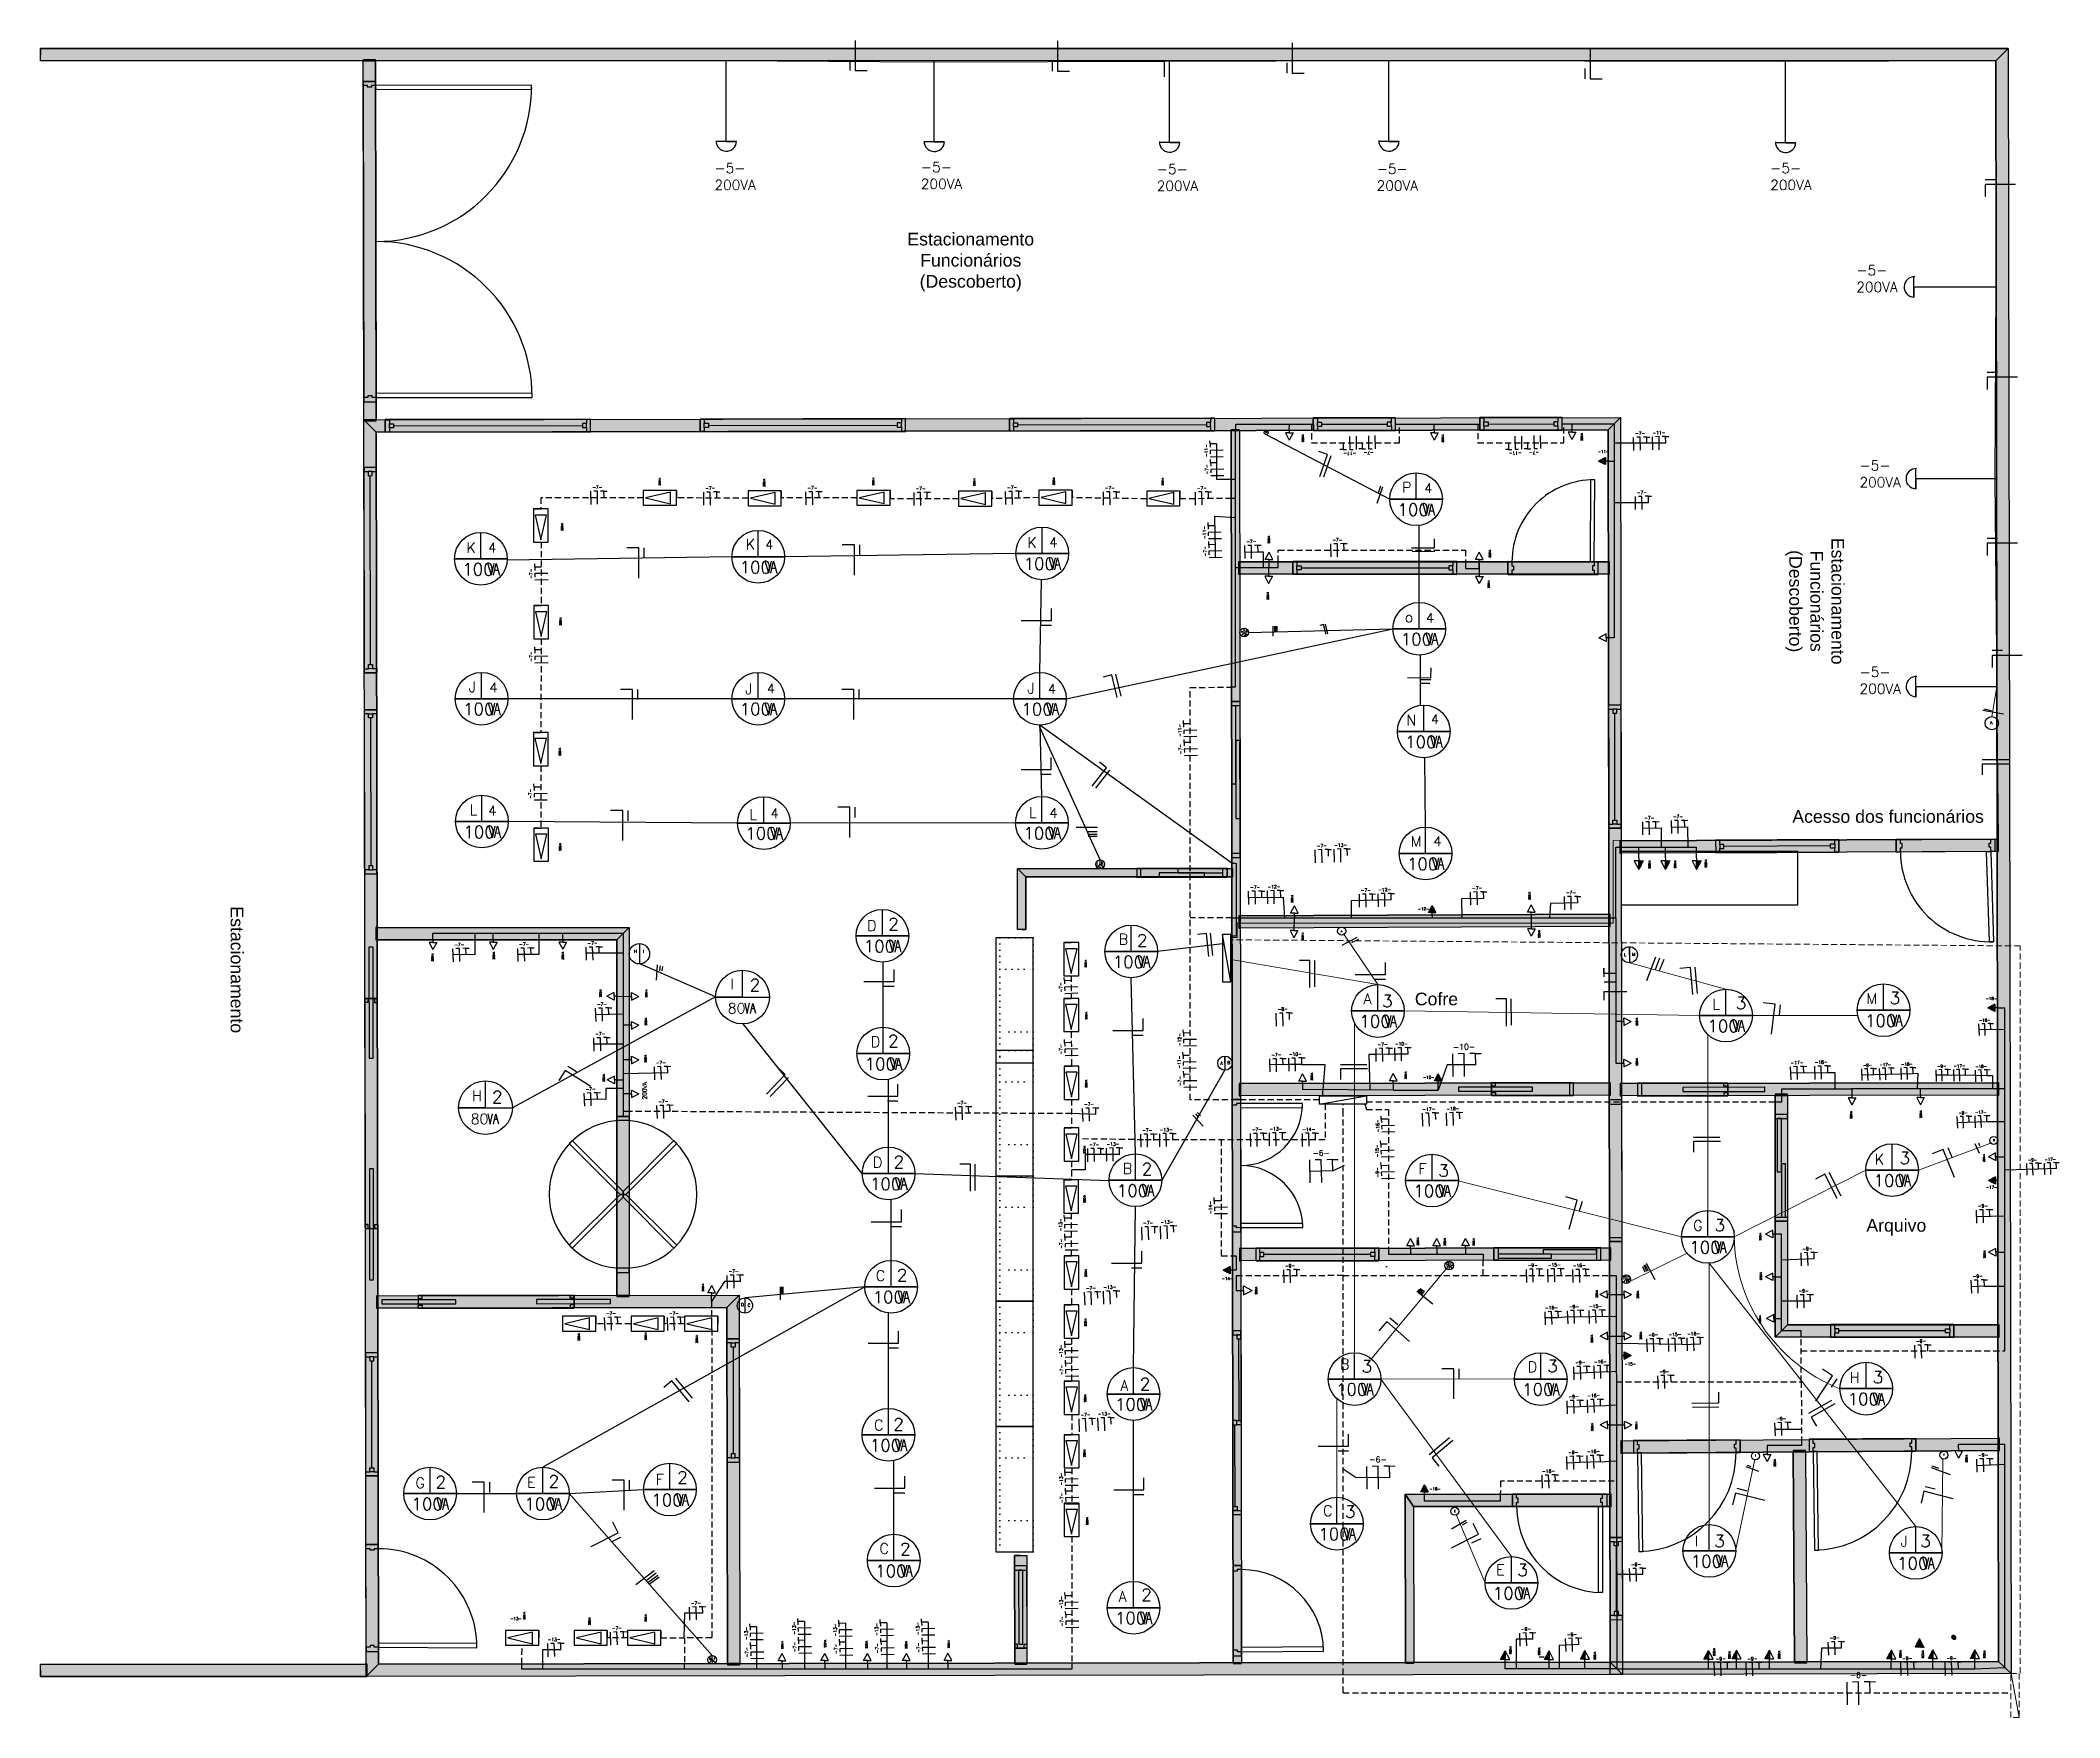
# Model space of a CAD drawing. Extents: x 15 to 36091, y -61 to 20359.
# Drawn here: x 15 to 24604, y -61 to 20359 of the extents above; entities that cross this region are included whole.
import ezdxf
from ezdxf.enums import TextEntityAlignment as Align

# ---------------------------------------------------------------- set-up
doc = ezdxf.new("R2010")
doc.units = 0
doc.header["$LTSCALE"] = 297
doc.header["$MEASUREMENT"] = 0
for name, pattern in [('DASHED2', [0.375, 0.25, -0.125]), ('DOT', [0.25, 0, -0.25]), ('HIDDEN', [0.375, 0.25, -0.125])]:
    doc.linetypes.add(name, pattern=pattern)
doc.layers.get('0').update_dxf_attribs({"linetype": 'CONTINUOUS'})
for name, color, linetype in [('BUILDING_ENVELOPE', 7, 'CONTINUOUS'), ('circuito6', 170, 'DASHED2'), ('circuito7', 20, 'CONTINUOUS'), ('circuito8', 50, 'CONTINUOUS'), ('circuito9', 70, 'CONTINUOUS'), ('CIRCUITOS', 7, 'CONTINUOUS'), ('ENVELOPE_DE_CONSTRUçãO', 7, 'CONTINUOUS'), ('LEGENDAS', 7, 'CONTINUOUS'), ('MOVABLE_FURNISHINGS', 7, 'CONTINUOUS'), ('QUADROS', 1, 'CONTINUOUS'), ('TOMADAS', 1, 'CONTINUOUS'), ('tomadas1', 250, 'CONTINUOUS')]:
    doc.layers.add(name, color=color, linetype=linetype)
for name, color, linetype, lineweight in [('circuito1', 211, 'DASHED2', 20), ('circuito2', 10, 'CONTINUOUS', 30), ('circuito3', 100, 'CONTINUOUS', 20), ('circuito4', 50, 'CONTINUOUS', 30), ('circuito5', 130, 'CONTINUOUS', 20)]:
    doc.layers.add(name, color=color, linetype=linetype, lineweight=lineweight)
doc.styles.get("Standard").update_dxf_attribs({"font": 'txt.shx'})

# ---------------------------------------------------------------- blocks, each defined once
blk = doc.blocks.new('A$Ce5f4a9b8')
for p, q in [((321, 321), (321, 642)), ((321, 321), (0, 321)), ((0, 321), (642, 321)), ((642, 321), (321, 321))]:
    blk.add_line(p, q)
at = {"linetype": 'ByBlock'}
for p, q in [((449, 122), (406, 266)), ((449, 122), (482, 266)), ((475, 122), (509, 266)), ((509, 266), (546, 122)), ((489, 181), (531, 182))]:
    blk.add_line(p, q, dxfattribs=at)
blk.add_circle((321, 321), 321)
blk.add_text('100', height=148.2).set_placement((95, 120))
blk = doc.blocks.new('A$C8bd6be3f')
for p, q in [((146, 146), (57, 47)), ((146, 146), (146, 291)), ((146, 146), (146, 146)), ((146, 146), (146, 146)), ((146, 146), (146, 146)), ((146, 146), (146, 146)), ((146, 146), (146, 146)), ((146, 146), (146, 146)), ((146, 146), (146, 146)), ((146, 146), (146, 146)), ((146, 146), (146, 146)), ((146, 146), (146, 146)), ((146, 146), (146, 146)), ((146, 146), (146, 146)), ((146, 146), (146, 146)), ((146, 146), (146, 146)), ((146, 146), (146, 146)), ((146, 146), (146, 146)), ((146, 146), (146, 146)), ((146, 146), (146, 146)), ((146, 146), (146, 146)), ((146, 146), (146, 146)), ((146, 146), (261, 65)), ((291, 146), (291, 146)), ((291, 146), (291, 146))]:
    blk.add_line(p, q)
blk.add_circle((146, 146), 146)
blk = doc.blocks.new('A$C657a848f')
for p, q in [((147, 368), (0, 368)), ((147, 0), (147, 368)), ((208, 368), (208, 243))]:
    blk.add_line(p, q)
blk = doc.blocks.new('A$C7d9de176')
for p, q in [((288, 740), (0, 740)), ((288, 0), (288, 740)), ((410, 740), (410, 19))]:
    blk.add_line(p, q)
blk = doc.blocks.new('A$Cf66a4a23')
for p, q in [((0, 0), (0, 61.5)), ((8.7, 61.5), (8.7, 28.1)), ((16.2, 61.5), (16.2, 28.3)), ((21.8, 61.5), (21.8, 28.4))]:
    blk.add_line(p, q)
blk = doc.blocks.new('A$Cb19ffdc2')
for p, q in [((327, 327), (327, 654)), ((327, 327), (0, 327)), ((0, 327), (654, 327))]:
    blk.add_line(p, q)
at = {"linetype": 'ByBlock'}
for p, q in [((357, 252), (383, 127)), ((383, 127), (412, 252)), ((423, 127), (454, 247)), ((454, 247), (485, 129)), ((438, 187), (469, 188))]:
    blk.add_line(p, q, dxfattribs=at)
blk.add_circle((327, 327), 327)
at = {"insert": (148, 252), "char_height": 124.6, "attachment_point": 1}
blk.add_mtext_dynamic_manual_height_columns('80', width=157.25, gutter_width=623, heights=[0], dxfattribs=at)
blk = doc.blocks.new('A$Cbc6e8e41')
for p, q in [((87, 87), (87, 174)), ((87, 174), (87, 0))]:
    blk.add_line(p, q)
blk.add_circle((87, 87), 87)
at = {"char_height": 38.9, "attachment_point": 1}
for s, insert in [('A', (30, 106)), ('B', (116, 112))]:
    blk.add_mtext_dynamic_manual_height_columns(s, width=4.91, gutter_width=195, heights=[0], dxfattribs=dict(at, insert=insert))
blk = doc.blocks.new('A$C7866854b')
for p, q in [((48, 51), (48, 101)), ((48, 51), (451, 51)), ((48, 51), (48, 0)), ((48, 0), (48, 51))]:
    blk.add_line(p, q)
blk.add_arc((50, 50), 50.4, 87.7009, 267.7009)
blk = doc.blocks.new('A$C4cfb3c52')
for p, q in [((126, 0), (0, 134)), ((31, 150), (69, 105)), ((55, 166), (92, 125))]:
    blk.add_line(p, q)
blk = doc.blocks.new('A$Cf313478f')
for p, q in [((0, 0), (179, 103)), ((186, 77), (128, 45))]:
    blk.add_line(p, q)
blk = doc.blocks.new('A$Ce31d97aa')
blk.add_line((124, 249), (124, 0))
blk.add_circle((124, 124), 124)
blk = doc.blocks.new('A$C53cb271b')
at = {"layer": 'circuito1'}
for p, q in [((0, 537), (101, 537)), ((0, 0), (0, 537)), ((101, 537), (101, 0)), ((101, 0), (0, 0))]:
    blk.add_line(p, q, dxfattribs=at)
blk = doc.blocks.new('tomada1')
at = {"layer": 'tomadas1', "color": 0, "linetype": 'ByBlock'}
for p, q in [((22646, 839), (22701, 945)), ((22701, 839), (22646, 839)), ((22756, 839), (22701, 945)), ((22701, 945), (22701, 839)), ((22701, 805), (22701, 839)), ((22701, 839), (22756, 839))]:
    blk.add_line(p, q, dxfattribs=at)
at = {"layer": 'tomadas1', "linetype": 'ByBlock'}
for p, q in [((22649, 839), (22701, 892)), ((22653, 839), (22649, 839)), ((22701, 897), (22651, 849)), ((22651, 849), (22655, 857)), ((22701, 887), (22653, 839)), ((22655, 857), (22701, 905)), ((22657, 839), (22701, 881)), ((22663, 839), (22657, 839)), ((22701, 911), (22662, 869)), ((22662, 869), (22667, 879)), ((22701, 876), (22663, 839)), ((22666, 839), (22701, 870)), ((22672, 839), (22666, 839)), ((22667, 879), (22701, 917)), ((22701, 924), (22672, 889)), ((22672, 889), (22678, 901)), ((22701, 866), (22672, 839)), ((22677, 839), (22701, 861)), ((22683, 839), (22677, 839)), ((22678, 901), (22701, 927)), ((22701, 856), (22683, 839)), ((22701, 933), (22685, 914)), ((22685, 914), (22690, 924)), ((22690, 924), (22701, 937)), ((22691, 839), (22701, 847)), ((22701, 940), (22696, 936)), ((22701, 937), (22701, 940)), ((22701, 927), (22701, 933)), ((22701, 917), (22701, 924)), ((22701, 905), (22701, 911)), ((22701, 892), (22701, 897)), ((22701, 881), (22701, 887)), ((22701, 870), (22701, 876)), ((22701, 861), (22701, 866)), ((22701, 847), (22701, 856))]:
    blk.add_line(p, q, dxfattribs=at)
blk = doc.blocks.new('tomada')
at = {"layer": 'tomadas1', "color": 0, "linetype": 'ByBlock'}
for p, q in [((22843, 814), (22890, 902)), ((22890, 814), (22843, 814)), ((22936, 814), (22890, 902)), ((22890, 785), (22890, 814)), ((22890, 814), (22936, 814))]:
    blk.add_line(p, q, dxfattribs=at)
blk = doc.blocks.new('tomadasub')
at = {"layer": 'tomadas1', "linetype": 'ByBlock'}
for p, q in [((12660, 9598), (12388, 9598)), ((12388, 9598), (12390, 9560)), ((12388, 9598), (12524, 9598)), ((12660, 8992), (12660, 9598)), ((12390, 9560), (12390, 8992)), ((12524, 9486), (12419, 9486)), ((12419, 9486), (12524, 9034)), ((12524, 9034), (12630, 9486)), ((12630, 9486), (12524, 9486)), ((12390, 8992), (12660, 8992))]:
    blk.add_line(p, q, dxfattribs=at)
blk = doc.blocks.new('200v')
at = {"layer": 'LEGENDAS', "linetype": 'ByBlock', "insert": (7347, 7465), "char_height": 51.5, "attachment_point": 1, "rotation": 90}
blk.add_mtext_dynamic_manual_height_columns('200VA', width=54.14, gutter_width=257, heights=[0], dxfattribs=at)
blk = doc.blocks.new('tomada2')
at = {"layer": 'tomadas1', "linetype": 'ByBlock'}
for p, q in [((29391, 9636), (29327, 9710)), ((29327, 9700), (29406, 9606)), ((29421, 9577), (29327, 9680)), ((29327, 9663), (29438, 9546)), ((29453, 9516), (29327, 9646)), ((29327, 9646), (29327, 9626)), ((29327, 9626), (29466, 9492)), ((29468, 9461), (29327, 9610)), ((29327, 9610), (29327, 9596)), ((29327, 9596), (29451, 9461)), ((29431, 9461), (29327, 9580)), ((29327, 9580), (29327, 9566)), ((29327, 9566), (29416, 9461)), ((29394, 9461), (29327, 9549)), ((29327, 9549), (29327, 9536)), ((29327, 9536), (29374, 9461)), ((29371, 9674), (29391, 9636)), ((29406, 9606), (29421, 9577)), ((29438, 9546), (29453, 9516)), ((29361, 9461), (29327, 9508)), ((29327, 9508), (29327, 9484)), ((29327, 9484), (29348, 9461)), ((29374, 9461), (29361, 9461)), ((29416, 9461), (29394, 9461)), ((29451, 9461), (29431, 9461)), ((29466, 9492), (29482, 9461)), ((29482, 9461), (29468, 9461))]:
    blk.add_line(p, q, dxfattribs=at)
at = {"layer": 'tomadas1', "linetype": 'ByBlock', "xscale": 2.823590415479828, "yscale": 2.823590415479828, "zscale": 2.823590415479828}
blk.add_blockref('tomada1', (-34771, 7092), dxfattribs=at)
blk = doc.blocks.new('FASE_NEUTRO_TERRA')
for p, q in [((-0.15, -0.15), (-0.15, 0.15)), ((0, 0.15), (-0.08, 0.15)), ((0, -0.15), (0, 0.15)), ((0.15, 0.15), (0.075, 0.15)), ((0.15, 0), (0.15, 0.15)), ((0.15, 0.15), (0.225, 0.15))]:
    blk.add_line(p, q)
blk.add_attdef('FNT', text='', height=0.075).set_placement((0, 0.202), align=Align.CENTER)

msp = doc.modelspace()

# ---------------------------------------------------------------- hatches: boundary and pattern name
at = {"layer": 'BUILDING_ENVELOPE'}
for points in [[(23827, 20109), (15, 20109), (15, 20184), (15, 20259), (23977, 20259)], [(23977, 20259), (24012, 475), (23861, 624), (23827, 20109)], [(3947, 20109), (4097, 20109), (4097, 20124), (3947, 20124)], [(3955, 15740), (3947, 20109), (4097, 20109), (4105, 15740)], [(3955, 15740), (19255, 15766), (19105, 15616), (4105, 15590)], [(3981, 440), (3955, 15740), (4105, 15590), (4131, 590)], [(4105, 15740), (3955, 15740), (3955, 15725), (4105, 15725)], [(19255, 15766), (19281, 466), (19131, 616), (19105, 15616)], [(14618, 13862), (14618, 14012), (14603, 14012), (14603, 13862)], [(19108, 13859), (14618, 13862), (14618, 14012), (19108, 14009)], [(19108, 14009), (19108, 13859), (19123, 13859), (19123, 14009)], [(19264, 10465), (19264, 10615), (19249, 10615), (19249, 10465)], [(23844, 10485), (19264, 10465), (19264, 10615), (23844, 10635)], [(23844, 10635), (23844, 10485), (23859, 10485), (23859, 10635)], [(14625, 9552), (14625, 9702), (14610, 9702), (14610, 9552)], [(19115, 9572), (14625, 9552), (14625, 9702), (19115, 9722)], [(19115, 9722), (19115, 9572), (19130, 9572), (19130, 9722)], [(4116, 9409), (4115, 9559), (4100, 9559), (4101, 9409)], [(4115, 9559), (7185, 9559), (7035, 9409), (4116, 9409)], [(7185, 9559), (7185, 5080), (7035, 5080), (7035, 9409)], [(14629, 7510), (14629, 7660), (14614, 7659), (14614, 7509)], [(19119, 7517), (14629, 7510), (14629, 7660), (19119, 7667)], [(19119, 7667), (19119, 7517), (19134, 7517), (19134, 7667)], [(19269, 7510), (19269, 7660), (19254, 7660), (19254, 7510)], [(23849, 7518), (19269, 7510), (19269, 7660), (23849, 7668)], [(23849, 7668), (23849, 7518), (23864, 7518), (23864, 7668)], [(21140, 7513), (21290, 7513), (21290, 7528), (21140, 7528)], [(21290, 7513), (21290, 4722), (21140, 4572), (21140, 7513)], [(19122, 5509), (14632, 5502), (14632, 5652), (19122, 5659)], [(19122, 5659), (19122, 5509), (19137, 5509), (19137, 5659)], [(14632, 5502), (14632, 5652), (14617, 5652), (14617, 5502)], [(4123, 4924), (4123, 5074), (4108, 5074), (4108, 4924)], [(4123, 5074), (8524, 5082), (8374, 4932), (4123, 4924)], [(7185, 5080), (7035, 5080), (7035, 5065), (7185, 5065)], [(8524, 5082), (8532, 598), (8382, 597), (8374, 4932)], [(23854, 4572), (21140, 4572), (21290, 4722), (23854, 4722)], [(23854, 4722), (23854, 4572), (23869, 4572), (23869, 4722)], [(16636, 2660), (19127, 2660), (19128, 2510), (16737, 2510)], [(19127, 2660), (19128, 2510), (19143, 2510), (19142, 2660)], [(12026, 1911), (12029, 604), (11879, 603), (11876, 1911), (11951, 1911)], [(15, 590), (3981, 590), (3981, 440), (15, 440), (15, 515)], [(19281, 466), (3981, 440), (4131, 590), (19131, 616)], [(3981, 590), (3981, 440), (3996, 440), (3996, 590)], [(8532, 598), (8382, 597), (8382, 582), (8532, 583)], [(12029, 604), (11879, 603), (11879, 588), (12029, 589)], [(24012, 475), (19131, 466), (19131, 541), (19131, 616), (23861, 624)]]:
    msp.add_hatch(color=253, dxfattribs=at).paths.add_polyline_path(points)
at = {"layer": 'ENVELOPE_DE_CONSTRUçãO'}
for points in [[(14515, 15608), (14615, 15608), (14615, 15618), (14515, 15618)], [(14615, 15608), (14641, 608), (14541, 608), (14515, 15608)], [(11915, 9534), (11915, 10275), (12015, 10175), (12015, 9534), (11965, 9534)], [(11915, 10275), (14524, 10275), (14524, 10175), (12015, 10175)], [(14524, 10275), (14524, 10175), (14534, 10175), (14534, 10275)], [(19277, 3160), (19276, 3310), (19261, 3310), (19262, 3160)], [(19276, 3310), (23857, 3342), (23857, 3192), (19277, 3160)], [(23857, 3342), (23857, 3192), (23872, 3192), (23872, 3342)], [(21359, 3175), (21509, 3176), (21509, 3191), (21359, 3190)], [(21509, 3176), (21526, 620), (21376, 620), (21359, 3175)], [(16737, 2510), (16740, 612), (16640, 612), (16636, 2660)], [(14641, 608), (14541, 608), (14541, 598), (14641, 598)], [(16740, 612), (16640, 612), (16640, 602), (16740, 602)], [(21526, 620), (21376, 620), (21376, 605), (21527, 605)]]:
    msp.add_hatch(color=253, dxfattribs=at).paths.add_polyline_path(points)
at = {"layer": 'tomadas1', "linetype": 'ByBlock', "true_color": 0xffffff}
h = msp.add_hatch(color=7, dxfattribs=at)
h.dxf.hatch_style = 1
h.paths.add_polyline_path([(22899, 902), (22844, 796), (22899, 796)])
at = {"layer": 'tomadas1', "linetype": 'ByBlock', "true_color": 0xffffff, "transparency": 33554585}
h = msp.add_hatch(dxfattribs=at)
h.set_pattern_fill('ANSI32')
h.set_pattern_definition([(45, (22887.67302, 826.66967), (-0.265165, 0.265165), []), (45, (22887.8498, 826.66967), (-0.265165, 0.265165), [])])
h.paths.add_polyline_path([(22899, 902), (22844, 796), (22899, 796)], flags=17)
h.paths.add_polyline_path([(22844, 796), (22899, 902), (22899, 796)])
h = msp.add_hatch(dxfattribs=at)
h.set_pattern_fill('ANSI31')
h.paths.add_polyline_path([(22899, 902), (22899, 796), (22954, 796)])
h.paths.add_polyline_path([(22899, 902), (22844, 796), (22899, 796)])
h = msp.add_hatch(dxfattribs=at)
h.set_pattern_fill('ANSI32')
edge = h.paths.add_edge_path()
edge.add_ellipse((23315, 916), major_axis=(-26.2, 0), ratio=0.969719, start_angle=-179.967, end_angle=-0.033)
edge.add_ellipse((23315, 916), major_axis=(-26.2, 0), ratio=0.969719, start_angle=0.033, end_angle=179.967)
h.paths.add_polyline_path([(23339, 906), (23341, 911), (23341, 916), (23341, 920), (23339, 925), (23337, 929), (23334, 933), (23331, 936), (23327, 938), (23322, 940), (23317, 941), (23312, 941), (23308, 940), (23303, 938), (23299, 936), (23296, 933), (23293, 929), (23290, 925), (23289, 920), (23289, 916), (23289, 911), (23291, 906), (23293, 902), (23296, 898), (23299, 895), (23303, 893), (23308, 891), (23313, 890), (23317, 890), (23322, 891), (23327, 893), (23331, 895), (23334, 899), (23337, 902)], flags=16)
h.paths.add_polyline_path([(23341, 920), (23339, 925), (23337, 929), (23334, 933), (23331, 936), (23327, 938), (23322, 940), (23317, 941), (23312, 941), (23308, 940), (23303, 938), (23299, 936), (23296, 933), (23293, 929), (23290, 925), (23289, 920), (23289, 916), (23289, 911), (23291, 906), (23293, 902), (23296, 898), (23299, 895), (23303, 893), (23308, 891), (23313, 890), (23317, 890), (23322, 891), (23327, 893), (23331, 895), (23334, 899), (23337, 902), (23339, 906), (23341, 911), (23341, 916)], flags=17)

# ---------------------------------------------------------------- linework, layer by layer
for p, q in [((13705, 19917), (13705, 20101)), ((16292, 14726), (16362, 14923)), ((16335, 14932), (16305, 14847)), ((16664, 12601), (16948, 12598)), ((16948, 12572), (16814, 12573)), ((16948, 12598), (16949, 12718)), ((23670, 12205), (23919, 12158)), ((23680, 12219), (23774, 12202)), ((12629, 10780), (12886, 10780)), ((12768, 10729), (12883, 10729)), ((12770, 10695), (12885, 10695)), ((12773, 10671), (12884, 10671)), ((15868, 9345), (16049, 9439)), ((16066, 9411), (15982, 9370)), ((19364, 9227), (19364, 9324)), ((19364, 9324), (19364, 9129)), ((19576, 8913), (19685, 9203)), ((19733, 9185), (19678, 9043)), ((19782, 9168), (19727, 9032)), ((17494, 7886), (17145, 7885)), ((23573, 6928), (23624, 6812)), ((23614, 6936), (23629, 6899)), ((19525, 5433), (19554, 5367)), ((19539, 5447), (19574, 5375)), ((19551, 5457), (19592, 5380)), ((19569, 5471), (19676, 5275)), ((21616, 5524), (21215, 5510)), ((9027, 5025), (9027, 5185)), ((9041, 5185), (9041, 5090)), ((9054, 5185), (9054, 5091)), ((16815, 5165), (16871, 5125)), ((8594, 5048), (8594, 4863)), ((16971, 4973), (16775, 5127)), ((16789, 5142), (16849, 5093)), ((16801, 5154), (16859, 5110)), ((21570, 5010), (21215, 5010)), ((18849, 4138), (18690, 4130)), ((19095, 4149), (18849, 4138)), ((19095, 4149), (19205, 4156)), ((18768, 3724), (18610, 3717)), ((19015, 3735), (18768, 3724)), ((19015, 3735), (19206, 3748)), ((21139, 3449), (21461, 3452)), ((18765, 3044), (18606, 3036)), ((19011, 3055), (18765, 3044)), ((19011, 3055), (19203, 3067)), ((20784, 2998), (20935, 2938)), ((20800, 3014), (20842, 2998)), ((23038, 2983), (23272, 2899)), ((23049, 3006), (23129, 2975)), ((23599, 3007), (23936, 3025)), ((19529, 1680), (19204, 1680)), ((18191, 894), (17985, 894)), ((17985, 894), (17985, 535)), ((18750, 828), (18510, 819)), ((18510, 819), (18510, 535)), ((21704, 785), (21691, 535)), ((21948, 785), (21704, 785))]:
    msp.add_line(p, q)
at = {"linetype": 'ByBlock'}
for p, q in [((14338, 15446), (14338, 15016)), ((19807, 15456), (19180, 15456)), ((14338, 15016), (14565, 15016)), ((14315, 14450), (14315, 14565)), ((14315, 14565), (14565, 14552)), ((19598, 14729), (19180, 14729)), ((14315, 14450), (14322, 14061)), ((14683, 14130), (14842, 14132)), ((14842, 14132), (14907, 14132)), ((14907, 14132), (14907, 13940)), ((16819, 12533), (16936, 12534)), ((19529, 10767), (19751, 10770)), ((19529, 10767), (19529, 10767)), ((19751, 10770), (19753, 10538)), ((19880, 10781), (20074, 10784)), ((20074, 10784), (20078, 10538)), ((14730, 9922), (15149, 9929)), ((15149, 9929), (15165, 9678)), ((16466, 9894), (15978, 9885)), ((15978, 9885), (15978, 9678)), ((17591, 9913), (17320, 9908)), ((17320, 9908), (17324, 9678)), ((18402, 9852), (18393, 9678)), ((18736, 9858), (18402, 9852)), ((5307, 9484), (5307, 9226)), ((6090, 9235), (6090, 9484)), ((5307, 9226), (5041, 9230)), ((5830, 9235), (6090, 9235)), ((7110, 9246), (6662, 9246)), ((7110, 8502), (6778, 8495)), ((7110, 8139), (6758, 8139)), ((23623, 8318), (23936, 8322)), ((15218, 7891), (14989, 7887)), ((15377, 7891), (15218, 7891)), ((15377, 7891), (15654, 7891)), ((15654, 7891), (15632, 7584)), ((16281, 8012), (16191, 8012)), ((16191, 8012), (16203, 7581)), ((16511, 8016), (16281, 8012)), ((16670, 8016), (16511, 8016)), ((17145, 7885), (17035, 7579)), ((7655, 7789), (7110, 7776)), ((21331, 7789), (21782, 7795)), ((21782, 7795), (21866, 7795)), ((21866, 7795), (21867, 7595)), ((22196, 7766), (22819, 7783)), ((22819, 7783), (22877, 7785)), ((22877, 7785), (22868, 7593)), ((23243, 7760), (23100, 7760)), ((23243, 7760), (23459, 7763)), ((23459, 7763), (23723, 7756)), ((23723, 7756), (23785, 7757)), ((23785, 7757), (23785, 7593)), ((6799, 7468), (6640, 7462)), ((6900, 7464), (6799, 7468)), ((7110, 7598), (6900, 7598)), ((6900, 7598), (6900, 7464)), ((12868, 7283), (12572, 7292)), ((23359, 7186), (23719, 7198)), ((23719, 7198), (23936, 7198)), ((13158, 6796), (12737, 6796)), ((12737, 6796), (12737, 6607)), ((15753, 6594), (15897, 6666)), ((12737, 6607), (12572, 6607)), ((15753, 6594), (15476, 6589)), ((24348, 6617), (23936, 6603)), ((24565, 6625), (24348, 6617)), ((23936, 6046), (23594, 6034)), ((8344, 5250), (8189, 5007)), ((8539, 5250), (8344, 5250)), ((23690, 5190), (23531, 5184)), ((23690, 5190), (23936, 5190)), ((16039, 2857), (15880, 2964)), ((16446, 2864), (16039, 2857)), ((7859, 1210), (7850, 910)), ((8081, 1210), (7859, 1210)), ((8736, 1045), (8736, 530)), ((9318, 1109), (9318, 530)), ((9819, 1087), (9819, 530)), ((10323, 1095), (10323, 530)), ((10826, 1102), (10826, 530)), ((6354, 766), (6129, 766)), ((6129, 766), (6129, 530))]:
    msp.add_line(p, q, dxfattribs=at)
at = {"linetype": 'HIDDEN'}
msp.add_line((16819, 12533), (16819, 12533), dxfattribs=at)
at = {"color": 7, "linetype": 'Continuous'}
msp.add_lwpolyline([(19265, 9834), (21415, 9834), (21415, 10484), (19265, 10484)], close=True, dxfattribs=at)
for centre, radius in [((14942, 15585), 24.8), ((23777, 12046), 80.6), ((15861, 9514), 48.8), ((19364, 9227), 97.8), ((23801, 6966), 48.8), ((8594, 4956), 92.7), ((20900, 3125), 48.8), ((23194, 3135), 48.8), ((17238, 2451), 48.8)]:
    msp.add_circle(centre, radius)
at = {"layer": 'BUILDING_ENVELOPE', "color": 7, "linetype": 'Continuous'}
for p, q in [((23977, 20259), (24012, 475)), ((3955, 15740), (3947, 20109)), ((4105, 15740), (4097, 20109)), ((23827, 20109), (23861, 624)), ((3947, 19860), (4097, 19860)), ((3947, 19810), (3947, 19860)), ((3947, 19860), (4097, 19860)), ((3997, 19810), (3947, 19810)), ((3998, 19790), (3997, 19810)), ((4048, 19790), (3998, 19790)), ((4097, 19810), (4047, 19810)), ((4047, 19810), (4048, 19790)), ((4097, 19860), (4097, 19810)), ((4004, 16010), (3954, 16010)), ((3954, 16010), (3954, 15960)), ((4054, 16030), (4004, 16030)), ((4004, 16030), (4004, 16010)), ((4054, 16010), (4054, 16030)), ((4104, 16010), (4054, 16010)), ((4104, 15960), (4104, 16010)), ((3954, 15960), (4104, 15960)), ((3954, 15960), (4104, 15960)), ((3955, 15740), (19255, 15766)), ((3981, 440), (3955, 15740)), ((4215, 15590), (4215, 15740)), ((4215, 15740), (4265, 15740)), ((4215, 15590), (4215, 15740)), ((4265, 15740), (4265, 15690)), ((6715, 15744), (6665, 15744)), ((6665, 15744), (6665, 15694)), ((6715, 15594), (6715, 15744)), ((6715, 15594), (6715, 15744)), ((8050, 15597), (8049, 15747)), ((8049, 15747), (8099, 15747)), ((8050, 15597), (8049, 15747)), ((8099, 15747), (8099, 15697)), ((10549, 15751), (10499, 15751)), ((10499, 15751), (10499, 15701)), ((10550, 15601), (10549, 15751)), ((10550, 15601), (10549, 15751)), ((11815, 15603), (11815, 15753)), ((11815, 15753), (11865, 15753)), ((11815, 15603), (11815, 15753)), ((11865, 15753), (11865, 15703)), ((14315, 15758), (14265, 15758)), ((14265, 15758), (14265, 15708)), ((14315, 15608), (14315, 15758)), ((14315, 15608), (14315, 15758)), ((15516, 15610), (15515, 15760)), ((15515, 15760), (15565, 15760)), ((15516, 15610), (15515, 15760)), ((15565, 15760), (15565, 15710)), ((16515, 15761), (16465, 15761)), ((16465, 15761), (16465, 15711)), ((16516, 15611), (16515, 15761)), ((16516, 15611), (16515, 15761)), ((17544, 15613), (17544, 15763)), ((17544, 15763), (17594, 15763)), ((17544, 15613), (17544, 15763)), ((17594, 15763), (17594, 15713)), ((18544, 15765), (18494, 15765)), ((18494, 15765), (18494, 15715)), ((18544, 15615), (18544, 15765)), ((18544, 15615), (18544, 15765)), ((19255, 15766), (19281, 466)), ((4105, 15590), (19105, 15616)), ((4131, 590), (4105, 15590)), ((4265, 15590), (4215, 15590)), ((4265, 15640), (4265, 15590)), ((4315, 15665), (6615, 15669)), ((6665, 15644), (6665, 15594)), ((6665, 15594), (6715, 15594)), ((8100, 15597), (8050, 15597)), ((8100, 15647), (8100, 15597)), ((8149, 15672), (10449, 15676)), ((10499, 15651), (10500, 15601)), ((10500, 15601), (10550, 15601)), ((11865, 15603), (11815, 15603)), ((11865, 15653), (11865, 15603)), ((11915, 15678), (14215, 15682)), ((14265, 15658), (14265, 15608)), ((14265, 15608), (14315, 15608)), ((15566, 15610), (15516, 15610)), ((15566, 15660), (15566, 15610)), ((15616, 15685), (16416, 15686)), ((16466, 15661), (16466, 15611)), ((16466, 15611), (16516, 15611)), ((17594, 15613), (17544, 15613)), ((17594, 15663), (17594, 15613)), ((17644, 15688), (18444, 15690)), ((18494, 15665), (18494, 15615)), ((18494, 15615), (18544, 15615)), ((19105, 15616), (19131, 616)), ((4106, 15160), (3956, 15159)), ((4106, 15160), (3956, 15159)), ((3956, 15159), (3956, 15109)), ((3956, 15109), (4006, 15109)), ((4035, 12759), (4031, 15059)), ((4056, 15110), (4106, 15110)), ((4106, 15110), (4106, 15160)), ((19108, 14009), (14618, 14012)), ((19108, 13859), (14618, 13862)), ((15266, 13862), (15266, 14012)), ((15266, 14012), (15316, 14012)), ((15266, 13862), (15266, 14012)), ((15316, 13862), (15266, 13862)), ((15316, 14012), (15316, 13962)), ((15316, 13912), (15316, 13862)), ((15366, 13937), (17165, 13936)), ((17265, 14010), (17215, 14011)), ((17215, 14011), (17215, 13961)), ((17215, 13911), (17215, 13861)), ((17215, 13861), (17265, 13860)), ((17265, 13860), (17265, 14010)), ((17265, 13860), (17265, 14010)), ((17884, 13860), (17885, 14010)), ((17884, 13860), (17885, 14010)), ((17934, 13860), (17884, 13860)), ((17885, 14010), (17935, 14010)), ((17935, 13910), (17934, 13860)), ((17935, 14010), (17935, 13960)), ((17935, 13960), (17955, 13960)), ((17955, 13910), (17935, 13910)), ((17955, 13960), (17955, 13910)), ((18935, 13960), (18915, 13960)), ((18915, 13960), (18915, 13910)), ((18915, 13910), (18935, 13910)), ((18935, 13910), (18934, 13860)), ((18934, 13860), (18984, 13860)), ((18985, 14010), (18935, 14010)), ((18935, 14010), (18935, 13960)), ((18984, 13860), (18985, 14010)), ((18984, 13860), (18985, 14010)), ((3960, 12659), (3960, 12709)), ((3960, 12709), (4010, 12709)), ((4110, 12660), (3960, 12659)), ((4110, 12660), (3960, 12659)), ((4060, 12710), (4110, 12710)), ((4110, 12710), (4110, 12660)), ((3961, 12210), (4111, 12210)), ((3961, 12160), (3961, 12210)), ((3961, 12210), (4111, 12210)), ((4011, 12160), (3961, 12160)), ((4036, 12110), (4039, 10310)), ((4111, 12160), (4061, 12160)), ((4111, 12210), (4111, 12160)), ((19261, 12266), (19111, 12266)), ((19111, 12266), (19111, 12216)), ((19261, 12266), (19111, 12266)), ((19111, 12216), (19161, 12216)), ((19188, 10866), (19186, 12166)), ((19211, 12216), (19261, 12216)), ((19261, 12216), (19261, 12266)), ((19113, 10766), (19113, 10816)), ((19113, 10816), (19163, 10816)), ((19263, 10766), (19113, 10766)), ((19263, 10766), (19113, 10766)), ((19213, 10816), (19263, 10816)), ((19263, 10816), (19263, 10766)), ((23844, 10635), (19264, 10615)), ((20415, 10620), (20416, 10470)), ((20465, 10620), (20415, 10620)), ((20415, 10620), (20416, 10470)), ((20465, 10570), (20465, 10620)), ((21865, 10576), (21865, 10626)), ((21865, 10626), (21915, 10626)), ((21915, 10626), (21915, 10476)), ((21915, 10626), (21915, 10476)), ((22615, 10630), (22615, 10480)), ((22665, 10630), (22615, 10630)), ((22615, 10630), (22615, 10480)), ((22665, 10580), (22665, 10630)), ((22685, 10580), (22665, 10580)), ((22685, 10530), (22685, 10580)), ((23745, 10535), (23745, 10585)), ((23745, 10585), (23765, 10585)), ((23765, 10585), (23765, 10635)), ((23765, 10635), (23815, 10635)), ((23815, 10635), (23815, 10485)), ((23815, 10635), (23815, 10485)), ((23844, 10485), (19264, 10465)), ((20416, 10470), (20466, 10470)), ((20466, 10470), (20465, 10520)), ((21815, 10551), (20515, 10545)), ((21865, 10476), (21865, 10526)), ((21915, 10476), (21865, 10476)), ((22615, 10480), (22665, 10480)), ((22665, 10480), (22665, 10530)), ((22665, 10530), (22685, 10530)), ((23765, 10535), (23745, 10535)), ((23765, 10485), (23765, 10535)), ((23815, 10485), (23765, 10485)), ((4014, 10260), (3964, 10260)), ((3964, 10260), (3964, 10210)), ((3964, 10210), (4114, 10210)), ((3964, 10210), (4114, 10210)), ((4114, 10260), (4064, 10260)), ((4114, 10210), (4114, 10260)), ((19115, 9722), (14625, 9702)), ((4115, 9559), (7185, 9559)), ((4116, 9409), (7035, 9409)), ((7035, 9409), (7035, 5080)), ((7185, 9559), (7185, 5080)), ((19115, 9572), (14625, 9552)), ((3967, 8694), (4117, 8694)), ((19119, 7667), (14629, 7660)), ((23849, 7668), (19269, 7660)), ((19119, 7517), (14629, 7510)), ((23849, 7518), (19269, 7510)), ((21140, 7513), (21140, 4572)), ((21290, 7513), (21290, 4722)), ((7035, 7259), (7185, 7259)), ((3972, 5894), (4122, 5894)), ((19122, 5659), (14632, 5652)), ((19122, 5509), (14632, 5502)), ((14815, 5652), (14815, 5502)), ((14865, 5652), (14815, 5652)), ((14815, 5652), (14815, 5502)), ((14815, 5502), (14865, 5502)), ((14865, 5602), (14865, 5652)), ((14865, 5502), (14865, 5552)), ((16215, 5579), (14915, 5577)), ((16265, 5654), (16315, 5655)), ((16265, 5604), (16265, 5654)), ((16265, 5504), (16265, 5554)), ((16315, 5505), (16265, 5504)), ((16315, 5655), (16315, 5505)), ((16315, 5655), (16315, 5505)), ((7035, 5359), (7185, 5359)), ((4123, 5074), (8524, 5082)), ((4123, 4924), (8374, 4932)), ((4616, 5075), (4616, 4925)), ((6516, 5079), (6516, 4929)), ((8374, 4932), (8382, 597)), ((8524, 5082), (8532, 598)), ((23854, 4722), (21290, 4722)), ((21815, 4722), (21815, 4572)), ((21865, 4722), (21815, 4722)), ((21815, 4722), (21815, 4572)), ((21865, 4672), (21865, 4722)), ((23265, 4672), (23265, 4722)), ((23265, 4722), (23315, 4722)), ((23315, 4722), (23315, 4572)), ((23315, 4722), (23315, 4572)), ((8375, 4550), (8525, 4550)), ((8375, 4500), (8375, 4550)), ((8375, 4550), (8525, 4550)), ((8425, 4500), (8375, 4500)), ((8450, 4450), (8452, 3150)), ((8525, 4500), (8475, 4500)), ((8525, 4550), (8525, 4500)), ((23854, 4572), (21140, 4572)), ((21815, 4572), (21865, 4572)), ((21865, 4572), (21865, 4622)), ((23215, 4647), (21915, 4647)), ((23265, 4572), (23265, 4622)), ((23315, 4572), (23265, 4572)), ((4124, 4382), (3974, 4381)), ((4124, 4382), (3974, 4381)), ((3974, 4381), (3974, 4331)), ((3974, 4331), (4024, 4332)), ((4052, 2982), (4050, 4282)), ((4074, 4332), (4124, 4332)), ((4124, 4332), (4124, 4382)), ((19463, 3312), (19413, 3311)), ((19413, 3311), (19414, 3161)), ((19413, 3311), (19414, 3161)), ((19464, 3262), (19463, 3312)), ((19484, 3262), (19464, 3262)), ((19464, 3162), (19464, 3212)), ((19464, 3212), (19484, 3212)), ((19484, 3212), (19484, 3262)), ((20644, 3220), (20644, 3270)), ((20644, 3270), (20664, 3270)), ((20664, 3220), (20644, 3220)), ((20664, 3270), (20663, 3320)), ((20663, 3320), (20713, 3320)), ((20664, 3170), (20664, 3220)), ((20713, 3320), (20714, 3170)), ((20713, 3320), (20714, 3170)), ((21602, 3327), (21552, 3326)), ((21552, 3326), (21553, 3176)), ((21552, 3326), (21553, 3176)), ((21602, 3277), (21602, 3327)), ((21622, 3277), (21602, 3277)), ((21603, 3177), (21603, 3227)), ((21603, 3227), (21623, 3227)), ((21623, 3227), (21622, 3277)), ((22783, 3235), (22782, 3285)), ((22782, 3285), (22802, 3285)), ((22803, 3235), (22783, 3235)), ((22802, 3285), (22802, 3335)), ((22802, 3335), (22852, 3335)), ((22803, 3185), (22803, 3235)), ((22852, 3335), (22853, 3185)), ((22852, 3335), (22853, 3185)), ((8427, 3100), (8377, 3100)), ((8377, 3100), (8378, 3050)), ((8378, 3050), (8528, 3050)), ((8378, 3050), (8528, 3050)), ((8527, 3100), (8477, 3100)), ((8528, 3050), (8527, 3100)), ((19414, 3161), (19464, 3162)), ((20714, 3170), (20664, 3170)), ((21553, 3176), (21603, 3177)), ((22853, 3185), (22803, 3185)), ((3977, 2931), (4027, 2932)), ((3977, 2881), (3977, 2931)), ((4127, 2882), (3977, 2881)), ((4127, 2882), (3977, 2881)), ((4077, 2932), (4127, 2932)), ((4127, 2932), (4127, 2882)), ((16636, 2660), (19127, 2660)), ((16737, 2510), (19128, 2510)), ((17941, 2660), (17941, 2510)), ((17991, 2660), (17941, 2660)), ((17941, 2660), (17941, 2510)), ((17941, 2510), (17991, 2510)), ((17991, 2610), (17991, 2660)), ((18011, 2610), (17991, 2610)), ((17991, 2510), (17991, 2560)), ((17991, 2560), (18011, 2560)), ((18011, 2560), (18011, 2610)), ((19018, 2560), (19018, 2610)), ((19018, 2610), (19038, 2610)), ((19038, 2560), (19018, 2560)), ((19038, 2610), (19038, 2660)), ((19038, 2660), (19088, 2660)), ((19038, 2510), (19038, 2560)), ((19088, 2510), (19038, 2510)), ((19088, 2660), (19088, 2510)), ((19088, 2660), (19088, 2510)), ((3978, 2046), (4128, 2046)), ((3979, 1996), (3978, 2046)), ((3978, 2046), (4128, 2046)), ((4029, 1996), (3979, 1996)), ((4029, 1976), (4029, 1996)), ((4079, 1976), (4029, 1976)), ((4129, 1996), (4079, 1996)), ((4079, 1996), (4079, 1976)), ((4128, 2046), (4129, 1996)), ((19128, 2131), (19278, 2132)), ((19128, 2131), (19278, 2132)), ((19128, 2081), (19128, 2131)), ((19178, 2081), (19128, 2081)), ((19204, 2031), (19205, 1231)), ((19278, 2082), (19228, 2081)), ((19278, 2132), (19278, 2082)), ((12027, 1785), (11877, 1785)), ((14539, 1791), (14639, 1791)), ((14539, 1741), (14539, 1791)), ((14539, 1791), (14639, 1791)), ((14539, 1721), (14539, 1741)), ((14589, 1721), (14539, 1721)), ((14639, 1741), (14589, 1741)), ((14589, 1741), (14589, 1721)), ((14639, 1791), (14639, 1741)), ((19180, 1181), (19130, 1181)), ((19130, 1181), (19130, 1131)), ((19130, 1131), (19280, 1132)), ((19130, 1131), (19280, 1132)), ((19280, 1182), (19230, 1181)), ((19280, 1132), (19280, 1182)), ((4031, 796), (3981, 796)), ((3981, 796), (3981, 746)), ((3981, 746), (4131, 746)), ((3981, 746), (4131, 746)), ((4081, 816), (4031, 816)), ((4031, 816), (4031, 796)), ((4081, 796), (4081, 816)), ((4131, 796), (4081, 796)), ((4131, 746), (4131, 796)), ((12028, 785), (11878, 785)), ((14591, 761), (14541, 761)), ((14541, 761), (14541, 741)), ((14541, 741), (14541, 691)), ((14591, 741), (14591, 761)), ((14641, 741), (14591, 741)), ((14641, 691), (14641, 741)), ((19131, 616), (4131, 590)), ((14541, 691), (14641, 691)), ((14541, 691), (14641, 691)), ((19281, 466), (3981, 440))]:
    msp.add_line(p, q, dxfattribs=at)
for points in [[(23827, 20109), (15, 20109), (15, 20184), (15, 20259), (23977, 20259)], [(23977, 20259), (24012, 475), (23861, 624), (23827, 20109)], [(3947, 20109), (4097, 20109), (4097, 20124), (3947, 20124)], [(3955, 15740), (3947, 20109), (4097, 20109), (4105, 15740)], [(3945, 19860), (3952, 15960), (4107, 15960), (4100, 19860)], [(5997, 19813), (4097, 19810), (4098, 19760), (5998, 19763)], [(6004, 16063), (4104, 16060), (4104, 16010), (6004, 16013)], [(3955, 15740), (19255, 15766), (19105, 15616), (4105, 15590)], [(3981, 440), (3955, 15740), (4105, 15590), (4131, 590)], [(4105, 15740), (3955, 15740), (3955, 15725), (4105, 15725)], [(4215, 15587), (6715, 15592), (6715, 15747), (4215, 15743)], [(8050, 15594), (10550, 15599), (10549, 15754), (8049, 15749)], [(11815, 15601), (14315, 15605), (14315, 15760), (11815, 15756)], [(15516, 15607), (16516, 15609), (16515, 15764), (15515, 15762)], [(17544, 15611), (18544, 15612), (18544, 15768), (17544, 15766)], [(19255, 15766), (19281, 466), (19131, 616), (19105, 15616)], [(4265, 15690), (4315, 15690), (4315, 15640), (4265, 15640)], [(6665, 15694), (6615, 15694), (6615, 15644), (6665, 15644)], [(8099, 15697), (8149, 15697), (8150, 15647), (8100, 15647)], [(10499, 15701), (10449, 15701), (10449, 15651), (10499, 15651)], [(11865, 15703), (11915, 15703), (11915, 15653), (11865, 15653)], [(14265, 15708), (14215, 15707), (14215, 15657), (14265, 15658)], [(15565, 15710), (15615, 15710), (15616, 15660), (15566, 15660)], [(16465, 15711), (16415, 15711), (16416, 15661), (16466, 15661)], [(17594, 15713), (17644, 15713), (17644, 15663), (17594, 15663)], [(18494, 15715), (18444, 15715), (18444, 15665), (18494, 15665)], [(4113, 12660), (4108, 15160), (3953, 15159), (3957, 12659)], [(4006, 15109), (4006, 15059), (4056, 15060), (4056, 15110)], [(18893, 15010), (18885, 14010), (18935, 14010), (18943, 15010)], [(14618, 13862), (14618, 14012), (14603, 14012), (14603, 13862)], [(19108, 13859), (14618, 13862), (14618, 14012), (19108, 14009)], [(15266, 13859), (17265, 13858), (17265, 14013), (15266, 14014)], [(15316, 13962), (15366, 13962), (15366, 13912), (15316, 13912)], [(17215, 13961), (17165, 13961), (17165, 13911), (17215, 13911)], [(17884, 13858), (18984, 13857), (18985, 14012), (17885, 14013)], [(19108, 14009), (19108, 13859), (19123, 13859), (19123, 14009)], [(4010, 12709), (4010, 12759), (4060, 12760), (4060, 12710)], [(3958, 12210), (3962, 10210), (4117, 10210), (4113, 12210)], [(4061, 12160), (4061, 12110), (4011, 12110), (4011, 12160)], [(19266, 10766), (19263, 12266), (19108, 12266), (19111, 10766)], [(19161, 12216), (19161, 12166), (19211, 12166), (19211, 12216)], [(19163, 10816), (19163, 10866), (19213, 10866), (19213, 10816)], [(19264, 10465), (19264, 10615), (19249, 10615), (19249, 10465)], [(23844, 10485), (19264, 10465), (19264, 10615), (23844, 10635)], [(21915, 10629), (20415, 10622), (20416, 10467), (21916, 10474)], [(21865, 10526), (21815, 10526), (21815, 10576), (21865, 10576)], [(22615, 10632), (23815, 10637), (23815, 10482), (22615, 10477)], [(23844, 10635), (23844, 10485), (23859, 10485), (23859, 10635)], [(20465, 10520), (20515, 10520), (20515, 10570), (20465, 10570)], [(23748, 9384), (23715, 10483), (23765, 10485), (23798, 9385)], [(4064, 10260), (4064, 10310), (4014, 10310), (4014, 10260)], [(14625, 9552), (14625, 9702), (14610, 9702), (14610, 9552)], [(19115, 9572), (14625, 9552), (14625, 9702), (19115, 9722)], [(19115, 9722), (19115, 9572), (19130, 9572), (19130, 9722)], [(4116, 9409), (4115, 9559), (4100, 9559), (4101, 9409)], [(4115, 9559), (7185, 9559), (7035, 9409), (4116, 9409)], [(7185, 9559), (7185, 5080), (7035, 5080), (7035, 9409)], [(4016, 9319), (4018, 7969), (4068, 7969), (4066, 9319)], [(3964, 8694), (3969, 5894), (4124, 5894), (4119, 8694)], [(3967, 8694), (4002, 8694), (4002, 8644), (3967, 8644)], [(4117, 8694), (4082, 8694), (4082, 8644), (4117, 8644)], [(14629, 7510), (14629, 7660), (14614, 7659), (14614, 7509)], [(19119, 7517), (14629, 7510), (14629, 7660), (19119, 7667)], [(19119, 7667), (19119, 7517), (19134, 7517), (19134, 7667)], [(19269, 7510), (19269, 7660), (19254, 7660), (19254, 7510)], [(23849, 7518), (19269, 7510), (19269, 7660), (23849, 7668)], [(23849, 7668), (23849, 7518), (23864, 7518), (23864, 7668)], [(21140, 7513), (21290, 7513), (21290, 7528), (21140, 7528)], [(21290, 7513), (21290, 4722), (21140, 4572), (21140, 7513)], [(7032, 7259), (7032, 5359), (7187, 5359), (7187, 7259)], [(7035, 7259), (7185, 7259), (7185, 7209), (7035, 7209)], [(7110, 6309), (7110, 6345), (6491, 6964), (6456, 6928), (7074, 6309)], [(7110, 6309), (7145, 6309), (7764, 6928), (7728, 6964), (7110, 6345)], [(4021, 6619), (4023, 5269), (4073, 5269), (4071, 6619)], [(7110, 6309), (7074, 6309), (6456, 5691), (6491, 5655), (7110, 6274)], [(7110, 6309), (7110, 6274), (7728, 5655), (7764, 5691), (7145, 6309)], [(3972, 5894), (4007, 5894), (4007, 5944), (3972, 5944)], [(4122, 5894), (4087, 5894), (4087, 5944), (4122, 5944)], [(19122, 5509), (14632, 5502), (14632, 5652), (19122, 5659)], [(16315, 5657), (14815, 5654), (14815, 5499), (16315, 5502)], [(19122, 5659), (19122, 5509), (19137, 5509), (19137, 5659)], [(14632, 5502), (14632, 5652), (14617, 5652), (14617, 5502)], [(14865, 5552), (14915, 5552), (14915, 5602), (14865, 5602)], [(16265, 5554), (16215, 5554), (16215, 5604), (16265, 5604)], [(7035, 5359), (7185, 5359), (7185, 5409), (7035, 5409)], [(4123, 4924), (4123, 5074), (4108, 5074), (4108, 4924)], [(4123, 5074), (8524, 5082), (8374, 4932), (4123, 4924)], [(5074, 5026), (4174, 5025), (4174, 4975), (5074, 4976)], [(6516, 5081), (4616, 5078), (4616, 4923), (6516, 4926)], [(4616, 5075), (4616, 5040), (4666, 5040), (4666, 5075)], [(4616, 4925), (4616, 4960), (4666, 4960), (4666, 4925)], [(6958, 5029), (6058, 5028), (6058, 4978), (6958, 4979)], [(6516, 5079), (6516, 5044), (6466, 5044), (6466, 5079)], [(6516, 4929), (6516, 4964), (6466, 4964), (6466, 4929)], [(7185, 5080), (7035, 5080), (7035, 5065), (7185, 5065)], [(8524, 5082), (8532, 598), (8382, 597), (8374, 4932)], [(23854, 4572), (21140, 4572), (21290, 4722), (23854, 4722)], [(23315, 4724), (21815, 4724), (21815, 4569), (23315, 4569)], [(21865, 4622), (21915, 4622), (21915, 4672), (21865, 4672)], [(23265, 4622), (23215, 4622), (23215, 4672), (23265, 4672)], [(23854, 4722), (23854, 4572), (23869, 4572), (23869, 4722)], [(8372, 4550), (8375, 3050), (8530, 3050), (8527, 4550)], [(8475, 4500), (8475, 4450), (8425, 4450), (8425, 4500)], [(4130, 2882), (4127, 4382), (3972, 4381), (3974, 2881)], [(4024, 4332), (4025, 4282), (4075, 4282), (4074, 4332)], [(20713, 3323), (19413, 3314), (19414, 3159), (20714, 3168)], [(22852, 3338), (21552, 3329), (21553, 3174), (22853, 3183)], [(4027, 2932), (4027, 2982), (4077, 2982), (4077, 2932)], [(8477, 3100), (8477, 3150), (8427, 3150), (8427, 3100)], [(19530, 1963), (19514, 3162), (19464, 3162), (19480, 1962)], [(21668, 1977), (21653, 3177), (21603, 3177), (21618, 1977)], [(16636, 2660), (19127, 2660), (19128, 2510), (16737, 2510)], [(17941, 2662), (19088, 2662), (19088, 2507), (17941, 2507)], [(18988, 1463), (18988, 2510), (19038, 2510), (19038, 1463)], [(19127, 2660), (19128, 2510), (19143, 2510), (19142, 2660)], [(3976, 2046), (3978, 746), (4133, 746), (4131, 2046)], [(19126, 2131), (19128, 1131), (19283, 1132), (19281, 2132)], [(19228, 2081), (19229, 2031), (19179, 2031), (19178, 2081)], [(12031, 785), (12029, 1785), (11874, 1785), (11876, 785)], [(12026, 1911), (12029, 604), (11879, 603), (11876, 1911), (11951, 1911)], [(12027, 1785), (11877, 1785), (11877, 1735), (12027, 1735)], [(11978, 835), (11977, 1735), (11927, 1735), (11928, 835)], [(14536, 1791), (14538, 691), (14643, 691), (14641, 1791)], [(19230, 1181), (19230, 1231), (19180, 1231), (19180, 1181)], [(5331, 840), (4131, 846), (4131, 796), (5331, 790)], [(11878, 785), (11913, 785), (11913, 835), (11878, 835)], [(12028, 785), (11993, 785), (11993, 835), (12028, 835)], [(15640, 800), (14640, 791), (14641, 741), (15641, 750)], [(15, 590), (3981, 590), (3981, 440), (15, 440), (15, 515)], [(19281, 466), (3981, 440), (4131, 590), (19131, 616)], [(3981, 590), (3981, 440), (3996, 440), (3996, 590)], [(8532, 598), (8382, 597), (8382, 582), (8532, 583)], [(12029, 604), (11879, 603), (11879, 588), (12029, 589)], [(24012, 475), (19131, 466), (19131, 541), (19131, 616), (23861, 624)]]:
    msp.add_lwpolyline(points, close=True, dxfattribs=at)
for points in [[(23977, 20259), (15, 20259), (15, 20184)], [(23827, 20109), (15, 20109), (15, 20184)], [(11951, 1911), (11876, 1911), (11879, 603)], [(11951, 1911), (12026, 1911), (12029, 604)], [(15, 515), (15, 590), (3981, 590)], [(15, 515), (15, 440), (3981, 440)], [(23861, 624), (19131, 616), (19131, 541)], [(24012, 475), (19131, 466), (19131, 541)]]:
    msp.add_lwpolyline(points, dxfattribs=at)
msp.add_lwpolyline([(7110, 7209, 1), (7110, 5409, 1)], format="xyb", close=True, dxfattribs=at)
for centre, radius, start, end in [((4097, 19810), 1900, 270.0996, 0.0996), ((4104, 16010), 1900, 0.0996, 90.0996), ((18935, 14010), 1000, 89.516, 179.9679), ((23765, 10485), 1100, 180.2568, 271.7021), ((19464, 3162), 1200, 270.7417, 0.3962), ((21603, 3177), 1200, 270.7417, 0.3962), ((19038, 2510), 1047, 180, 270), ((4131, 796), 1200, 359.6926, 90.1), ((14641, 741), 1000, 0.5057, 90.1)]:
    msp.add_arc(centre, radius, start, end, dxfattribs=at)
at = {"layer": 'circuito1'}
msp.add_line((14525, 9481), (14512, 9481), dxfattribs=at)
at = {"layer": 'circuito1', "linetype": 'HIDDEN'}
for p, q in [((24123, 9334), (14512, 9409)), ((24123, 481), (24123, 9334))]:
    msp.add_line(p, q, dxfattribs=at)
at = {"layer": 'circuito1', "linetype": 'ByBlock'}
msp.add_line((24111, -61), (24012, 475), dxfattribs=at)
at = {"layer": 'circuito2'}
for p, q in [((14411, 9361), (13620, 9266)), ((8238, 8713), (7314, 9115)), ((10278, 8344), (10278, 9137)), ((13349, 6801), (13299, 8946)), ((8238, 8713), (5763, 7365)), ((10022, 6564), (8571, 8385)), ((10343, 6885), (10343, 7709)), ((13670, 6480), (14439, 7820)), ((10663, 6564), (13028, 6480)), ((10374, 5506), (10374, 6245)), ((13326, 4200), (13349, 6160)), ((10054, 5185), (6134, 2987)), ((10054, 5185), (8594, 5048)), ((10342, 3703), (10342, 4866)), ((10406, 2172), (10406, 3067)), ((6455, 2666), (7360, 2716)), ((5080, 2666), (5814, 2666)), ((8194, 696), (6455, 2666))]:
    msp.add_line(p, q, dxfattribs=at)
at = {"layer": 'circuito2', "linetype": 'ByBlock'}
for p, q in [((14512, 8898), (14411, 9472)), ((13326, 1598), (13326, 3558))]:
    msp.add_line(p, q, dxfattribs=at)
at = {"layer": 'circuito3'}
for p, q in [((15902, 9455), (15889, 9474)), ((16303, 8863), (15902, 9455)), ((14512, 9168), (16303, 8863)), ((19364, 9129), (20541, 8807)), ((16018, 4381), (16018, 8395)), ((16624, 8542), (20220, 8486)), ((20862, 8486), (22145, 8486)), ((20320, 6112), (20320, 8254)), ((22884, 6605), (23752, 6930)), ((23752, 6930), (23763, 6935)), ((17281, 6476), (19999, 5791)), ((20640, 5791), (22243, 6605)), ((19368, 5248), (20050, 5584)), ((20050, 5584), (20067, 5593)), ((20337, 2290), (20337, 5471)), ((17138, 5406), (16235, 4323)), ((16235, 4323), (16223, 4307)), ((16339, 4060), (17964, 4062)), ((17928, 1901), (16339, 4060)), ((15803, 2620), (15803, 3822)), ((20658, 1969), (20887, 3065)), ((20887, 3065), (20892, 3077)), ((23171, 1944), (23183, 3072)), ((23183, 3072), (23183, 3088)), ((23183, 3072), (23183, 3072)), ((17263, 2391), (17263, 2409)), ((17607, 1580), (17263, 2391))]:
    msp.add_line(p, q, dxfattribs=at)
at = {"layer": 'circuito3', "linetype": 'ByBlock'}
msp.add_line((22851, 2264), (20337, 5471), dxfattribs=at)
msp.add_arc((22670, 5833), 2030, 178.7984, 248.5325, dxfattribs=at)
at = {"layer": 'circuito4'}
for p, q in [((14942, 15560), (16446, 14772)), ((16806, 13516), (16806, 14453)), ((8435, 14071), (5699, 14030)), ((11893, 14113), (9076, 14071)), ((12187, 12664), (12206, 13792)), ((12508, 12343), (16485, 13195)), ((14725, 13150), (16485, 13195)), ((16819, 12265), (16819, 12874)), ((8435, 12344), (5709, 12344)), ((11866, 12343), (9076, 12344)), ((14524, 10343), (12184, 12022)), ((12919, 10381), (12184, 11998)), ((12187, 12022), (12204, 11153)), ((8504, 10830), (5713, 10849)), ((11890, 10833), (9145, 10830))]:
    msp.add_line(p, q, dxfattribs=at)
at = {"layer": 'circuito4', "linetype": 'ByBlock'}
for p, q in [((12184, 11998), (12184, 12022)), ((16882, 10781), (16873, 11623)), ((14524, 10343), (14576, 10343)), ((14576, 10343), (14576, 9454)), ((14576, 9454), (14512, 9454))]:
    msp.add_line(p, q, dxfattribs=at)
at = {"layer": 'circuito5'}
for p, q in [((10863, 20092), (8365, 20109)), ((13705, 20101), (10863, 20092)), ((16420, 20109), (13705, 20101)), ((21215, 20101), (16420, 20109)), ((23825, 20109), (21215, 20101)), ((23825, 17380), (23825, 20109)), ((23816, 15010), (23825, 17380)), ((23841, 12490), (23816, 15010)), ((23777, 12127), (23841, 12490)), ((23859, 10635), (23841, 12490)), ((19167, 10618), (23859, 10635)), ((19167, 9639), (19167, 10618)), ((14525, 9639), (14512, 9639)), ((14589, 9613), (14625, 9613)), ((14625, 9613), (19115, 9613))]:
    msp.add_line(p, q, dxfattribs=at)
at = {"layer": 'circuito5', "linetype": 'ByBlock'}
for p, q in [((14589, 9613), (14589, 9435)), ((19115, 9613), (19167, 9613)), ((19167, 9639), (19167, 9613)), ((14589, 9435), (14512, 9435))]:
    msp.add_line(p, q, dxfattribs=at)
at = {"layer": 'circuito6', "linetype": 'DASHED2'}
for p, q in [((15880, 7285), (15880, 7409)), ((15880, 242), (15880, 7285)), ((15880, 242), (24010, 242))]:
    msp.add_line(p, q, dxfattribs=at)
at = {"layer": 'circuito6', "linetype": 'DOT'}
msp.add_line((16408, 5432), (16269, 5432), dxfattribs=at)
at = {"layer": 'circuito7', "linetype": 'ByBlock'}
for p, q in [((14565, 15618), (14565, 12483)), ((14571, 15610), (14571, 15688)), ((14571, 15688), (15522, 15687)), ((15223, 15610), (15224, 15690)), ((16516, 15686), (17544, 15688)), ((16987, 15608), (16987, 15687)), ((18544, 15690), (18663, 15690)), ((18663, 15690), (18663, 15615)), ((18663, 15690), (19180, 15690)), ((19180, 15690), (19180, 13086)), ((19105, 15234), (19180, 15234)), ((14516, 14784), (14565, 14784)), ((14565, 13940), (15089, 13940)), ((14976, 14012), (14971, 13862)), ((15089, 13940), (15089, 14012)), ((17367, 14010), (17367, 13930)), ((17367, 13930), (17535, 13930)), ((17535, 13930), (17535, 14010)), ((17535, 14010), (17535, 13860)), ((19180, 13086), (19109, 13086)), ((14565, 12483), (14520, 12483)), ((19201, 9678), (19201, 10538)), ((19201, 10538), (20183, 10538)), ((19479, 10403), (19479, 10538)), ((19804, 10404), (19804, 10538)), ((20183, 10405), (20183, 10538)), ((14525, 9678), (19201, 9678)), ((15286, 9705), (15280, 9551)), ((18169, 9718), (18170, 9568)), ((19201, 9678), (19201, 7906)), ((19054, 9001), (19054, 9064)), ((19054, 9064), (19054, 8956)), ((19054, 9001), (19199, 9001)), ((19059, 8898), (19199, 8898)), ((19059, 8675), (19059, 8781)), ((19059, 8781), (19334, 8781)), ((19268, 8413), (19201, 8413)), ((19201, 7906), (19269, 7908)), ((15385, 7661), (15385, 7586)), ((16489, 7677), (16489, 7579)), ((17035, 7579), (17035, 7664)), ((16489, 7579), (15386, 7586)), ((15630, 7511), (15630, 7584)), ((16489, 7579), (17035, 7579))]:
    msp.add_line(p, q, dxfattribs=at)
at = {"layer": 'circuito7', "linetype": 'DASHED2'}
for p, q in [((15493, 15687), (15493, 15461)), ((16564, 15461), (16563, 15687)), ((17518, 15688), (17518, 15461)), ((18566, 15461), (18566, 15690)), ((15493, 15461), (16564, 15461)), ((17518, 15461), (18566, 15461)), ((15089, 14012), (15089, 14152)), ((15089, 14152), (17367, 14152)), ((17367, 14152), (17367, 13991)), ((14015, 12482), (14520, 12483)), ((14015, 7460), (14015, 12482)), ((14525, 9678), (14015, 9678)), ((15590, 7460), (14015, 7460))]:
    msp.add_line(p, q, dxfattribs=at)
at = {"layer": 'circuito7'}
msp.add_line((16963, 9712), (16963, 9678), dxfattribs=at)
at = {"layer": 'circuito8', "linetype": 'ByBlock'}
for p, q in [((7110, 9484), (4795, 9484)), ((4795, 9405), (4795, 9484)), ((5529, 9408), (5529, 9484)), ((6375, 9410), (6375, 9484)), ((7110, 9484), (7110, 7259)), ((7029, 8722), (7185, 8720)), ((7185, 8368), (7110, 8368)), ((7185, 7946), (7110, 7946)), ((7034, 7702), (7110, 7702)), ((7185, 7533), (7110, 7533)), ((7185, 7320), (7110, 7320)), ((14532, 5561), (14576, 5561)), ((14576, 5561), (14576, 5386)), ((14576, 5386), (14531, 5386)), ((8190, 4932), (8189, 5082)), ((5878, 530), (5877, 593)), ((7859, 530), (5878, 530)), ((7859, 530), (7859, 596)), ((12576, 530), (7859, 530)), ((9046, 604), (9046, 530)), ((9566, 604), (9566, 530)), ((10085, 605), (10085, 530)), ((10560, 605), (10560, 530)), ((11066, 605), (11066, 530)), ((12576, 605), (12576, 530))]:
    msp.add_line(p, q, dxfattribs=at)
at = {"layer": 'circuito8', "linetype": 'DASHED2'}
for p, q in [((12568, 8971), (12568, 8695)), ((12568, 8290), (12571, 7870)), ((12572, 7466), (12571, 7118)), ((15659, 7409), (15659, 6974)), ((12572, 7292), (7185, 7320)), ((13446, 6974), (12662, 6985)), ((15659, 6974), (13446, 6974)), ((14395, 6974), (14395, 5561)), ((12572, 6714), (12572, 6485)), ((12568, 6080), (12568, 5561)), ((14395, 5561), (14532, 5561)), ((8190, 4825), (8190, 4932)), ((12572, 5157), (12572, 4964)), ((7208, 4735), (6778, 4735)), ((7860, 4735), (7612, 4735)), ((8190, 4665), (8190, 912)), ((12572, 4560), (12573, 4035)), ((12574, 3630), (12573, 3383)), ((12574, 2979), (12574, 2548)), ((12574, 2144), (12576, 605)), ((5877, 593), (5882, 819)), ((7166, 909), (6918, 910)), ((7570, 910), (7859, 910)), ((8190, 912), (7859, 911)), ((7859, 910), (7860, 596))]:
    msp.add_line(p, q, dxfattribs=at)
at = {"layer": 'circuito9', "linetype": 'ByBlock'}
for p, q in [((23842, 8579), (23936, 8579)), ((23936, 7593), (23936, 8579)), ((21140, 7438), (21219, 7438)), ((21219, 7593), (22073, 7595)), ((21219, 7438), (21219, 7593)), ((23936, 7593), (22073, 7593)), ((22073, 7593), (22074, 7515)), ((22909, 7518), (22909, 7593)), ((23936, 4404), (23936, 7593)), ((23853, 6767), (23936, 6767)), ((17020, 5656), (17020, 5581)), ((17369, 5656), (17369, 5582)), ((21215, 5826), (21140, 5826)), ((21215, 4647), (21215, 5826)), ((16432, 5655), (16432, 5580)), ((16432, 5580), (17584, 5582)), ((16699, 5655), (16699, 5581)), ((17584, 5582), (17584, 5507)), ((23853, 5605), (23936, 5605)), ((14633, 5318), (14577, 5318)), ((14577, 5318), (14577, 5140)), ((19123, 5323), (19203, 5323)), ((19203, 5323), (19212, 535)), ((21140, 5306), (21215, 5306)), ((14577, 5140), (14633, 5141)), ((19123, 5090), (19287, 5091)), ((18500, 4806), (18341, 4805)), ((18614, 4819), (18500, 4806)), ((18614, 4819), (19204, 4827)), ((21140, 4799), (21215, 4799)), ((19126, 4584), (19274, 4585)), ((20002, 4480), (19205, 4492)), ((20002, 4480), (20229, 4489)), ((21457, 4647), (21215, 4647)), ((21457, 4572), (21457, 4647)), ((19127, 3502), (19276, 3502)), ((21462, 3251), (21042, 3251)), ((21042, 3251), (21042, 3173)), ((21462, 3326), (21462, 3251)), ((23372, 3216), (23372, 3267)), ((23372, 3267), (23936, 3267)), ((23936, 549), (23936, 3267)), ((17853, 535), (17853, 614)), ((19212, 535), (17853, 535)), ((18326, 674), (18264, 674)), ((18387, 535), (18386, 611)), ((18821, 535), (18823, 615)), ((19212, 535), (23573, 535)), ((20327, 535), (20327, 618)), ((20670, 536), (20669, 619)), ((21069, 535), (21069, 619)), ((22554, 535), (22553, 622)), ((23060, 535), (23060, 623)), ((23573, 535), (23573, 624)), ((23573, 535), (23936, 549))]:
    msp.add_line(p, q, dxfattribs=at)
at = {"layer": 'circuito9', "linetype": 'DASHED2'}
for p, q in [((16143, 7409), (16164, 7341)), ((16164, 7341), (16429, 7341)), ((16432, 7341), (16432, 5655)), ((17584, 5323), (17584, 5507)), ((15880, 5320), (14633, 5318)), ((15880, 5320), (17584, 5323)), ((17584, 5323), (19123, 5323)), ((21457, 4028), (21457, 4572)), ((21457, 4404), (23936, 4404)), ((19206, 4028), (21457, 4028)), ((21457, 4028), (21462, 3326)), ((17796, 2817), (17793, 2660)), ((19181, 2819), (17796, 2817)), ((19208, 2744), (19208, 2744))]:
    msp.add_line(p, q, dxfattribs=at)
at = {"layer": 'circuito9'}
for p, q in [((16870, 2575), (16870, 2660)), ((17790, 2575), (16870, 2575)), ((17790, 2660), (17790, 2575))]:
    msp.add_line(p, q, dxfattribs=at)
at = {"layer": 'CIRCUITOS', "linetype": 'DASHED2'}
msp.add_line((16164, 7438), (21140, 7438), dxfattribs=at)
at = {"layer": 'ENVELOPE_DE_CONSTRUçãO', "color": 7, "linetype": 'Continuous'}
for p, q in [((14515, 15608), (14541, 608)), ((14615, 15608), (14641, 608)), ((14521, 12309), (14621, 12309)), ((14524, 10409), (14624, 10409)), ((11915, 10275), (14524, 10275)), ((12015, 10175), (14524, 10175)), ((13365, 10275), (13365, 10175)), ((14465, 10275), (14465, 10175)), ((17686, 7515), (17685, 7665)), ((18686, 7517), (18685, 7667)), ((19465, 7660), (19465, 7510)), ((20565, 7662), (20565, 7512)), ((14529, 7464), (14629, 7465)), ((14529, 7464), (14629, 7465)), ((14529, 7414), (14529, 7464)), ((14529, 7394), (14529, 7414)), ((14579, 7394), (14529, 7394)), ((14629, 7415), (14579, 7414)), ((14579, 7414), (14579, 7394)), ((14629, 7465), (14629, 7415)), ((19269, 7459), (19119, 7459)), ((21290, 7282), (21140, 7282)), ((14582, 5924), (14532, 5924)), ((14532, 5924), (14532, 5904)), ((14532, 5904), (14532, 5854)), ((14582, 5904), (14582, 5924)), ((14632, 5905), (14582, 5904)), ((14632, 5855), (14632, 5905)), ((21290, 5982), (21140, 5982)), ((14532, 5854), (14632, 5855)), ((14532, 5854), (14632, 5855)), ((17715, 5507), (17715, 5657)), ((19015, 5509), (19015, 5659)), ((19272, 5734), (19122, 5734)), ((14634, 4650), (14534, 4650)), ((14611, 3555), (14609, 4550)), ((14563, 2510), (14561, 3505)), ((19276, 3310), (23857, 3342)), ((19277, 3160), (23857, 3192)), ((21359, 3175), (21376, 620)), ((21509, 3176), (21526, 620)), ((16636, 2660), (16640, 612)), ((16737, 2510), (16740, 612)), ((14638, 2410), (14538, 2409))]:
    msp.add_line(p, q, dxfattribs=at)
for points in [[(14515, 15608), (14615, 15608), (14615, 15618), (14515, 15618)], [(14615, 15608), (14641, 608), (14541, 608), (14515, 15608)], [(14518, 12309), (14521, 10409), (14626, 10409), (14623, 12309)], [(14521, 12309), (14621, 12309), (14621, 12259), (14521, 12259)], [(14521, 12259), (14522, 11309), (14572, 11309), (14571, 12259)], [(14571, 11834), (14573, 10884), (14623, 10884), (14621, 11834)], [(14524, 10409), (14624, 10409), (14624, 10459), (14524, 10459)], [(11915, 9534), (11915, 10275), (12015, 10175), (12015, 9534), (11965, 9534)], [(11915, 10275), (14524, 10275), (14524, 10175), (12015, 10175)], [(14465, 10278), (13365, 10278), (13365, 10173), (14465, 10173)], [(13365, 10275), (13365, 10175), (13415, 10175), (13415, 10275)], [(14190, 10225), (13640, 10225), (13640, 10175), (14190, 10175)], [(14415, 10275), (13865, 10275), (13865, 10225), (14415, 10225)], [(14465, 10275), (14465, 10175), (14415, 10175), (14415, 10275)], [(14524, 10275), (14524, 10175), (14534, 10175), (14534, 10275)], [(17686, 7512), (18686, 7514), (18685, 7669), (17685, 7667)], [(17685, 7665), (17685, 7630), (17735, 7630), (17735, 7665)], [(18686, 7517), (18685, 7667), (18635, 7666), (18636, 7516)], [(20565, 7665), (19465, 7662), (19465, 7507), (20565, 7509)], [(19465, 7660), (19465, 7510), (19515, 7510), (19515, 7660)], [(20565, 7662), (20565, 7627), (20515, 7627), (20515, 7662)], [(14526, 7464), (14529, 5854), (14634, 5855), (14632, 7465)], [(15384, 7416), (14629, 7415), (14629, 7365), (15384, 7366)], [(17285, 7564), (18185, 7566), (18185, 7616), (17285, 7614)], [(17686, 7515), (17686, 7550), (17736, 7550), (17736, 7515)], [(19275, 5734), (19272, 7459), (19117, 7459), (19120, 5734)], [(19269, 7459), (19119, 7459), (19119, 7409), (19269, 7409)], [(21015, 7613), (20015, 7611), (20015, 7561), (21015, 7563)], [(20565, 7512), (20565, 7547), (20515, 7547), (20515, 7512)], [(21293, 5982), (21293, 7282), (21137, 7282), (21137, 5982)], [(21290, 7282), (21140, 7282), (21140, 7232), (21290, 7232)], [(21215, 6582), (21215, 7232), (21165, 7232), (21165, 6582)], [(21265, 6032), (21265, 6682), (21215, 6682), (21215, 6032)], [(15387, 5956), (14632, 5955), (14632, 5905), (15387, 5906)], [(21290, 5982), (21140, 5982), (21140, 6032), (21290, 6032)], [(17715, 5504), (19015, 5507), (19015, 5662), (17715, 5660)], [(17715, 5507), (17715, 5657), (17765, 5657), (17765, 5507)], [(19015, 5509), (19015, 5659), (18965, 5659), (18965, 5509)], [(19272, 5734), (19122, 5734), (19122, 5784), (19272, 5784)], [(17765, 5532), (18415, 5533), (18415, 5583), (17765, 5582)], [(18315, 5583), (18965, 5584), (18965, 5634), (18315, 5633)], [(14640, 2410), (14636, 4650), (14531, 4650), (14535, 2409)], [(14634, 4650), (14534, 4650), (14534, 4600), (14634, 4600)], [(14584, 4600), (14584, 4550), (14634, 4550), (14634, 4600)], [(14536, 3555), (14536, 3505), (14586, 3505), (14586, 3555)], [(14586, 3505), (14586, 3555), (14636, 3555), (14636, 3505)], [(19277, 3160), (19276, 3310), (19261, 3310), (19262, 3160)], [(19276, 3310), (23857, 3342), (23857, 3192), (19277, 3160)], [(23857, 3342), (23857, 3192), (23872, 3192), (23872, 3342)], [(21359, 3175), (21509, 3176), (21509, 3191), (21359, 3190)], [(21509, 3176), (21526, 620), (21376, 620), (21359, 3175)], [(14538, 2459), (14538, 2509), (14588, 2510), (14588, 2460)], [(14638, 2410), (14538, 2409), (14538, 2459), (14638, 2460)], [(16737, 2510), (16740, 612), (16640, 612), (16636, 2660)], [(14641, 608), (14541, 608), (14541, 598), (14641, 598)], [(16740, 612), (16640, 612), (16640, 602), (16740, 602)], [(21526, 620), (21376, 620), (21376, 605), (21527, 605)]]:
    msp.add_lwpolyline(points, close=True, dxfattribs=at)
for points in [[(11965, 9534), (11915, 9534), (11915, 10275)], [(11965, 9534), (12015, 9534), (12015, 10175)]]:
    msp.add_lwpolyline(points, dxfattribs=at)
for centre, start, end in [((14629, 7415), 270.1, 0.1), ((14632, 5905), 0.1, 90.1)]:
    msp.add_arc(centre, 755, start, end, dxfattribs=at)
at = {"layer": 'MOVABLE_FURNISHINGS', "color": 7, "linetype": 'DOT'}
for p, q in [((11699, 8290), (11699, 9052)), ((11699, 6916), (11699, 7678)), ((11699, 5390), (11699, 6152)), ((11699, 3866), (11699, 4628)), ((11699, 2340), (11699, 3102))]:
    msp.add_line(p, q, dxfattribs=at)
at = {"layer": 'MOVABLE_FURNISHINGS', "color": 7, "linetype": 'Continuous'}
for points in [[(11648, 7909), (12105, 7909), (12105, 9433), (11648, 9433)], [(11648, 6535), (12105, 6535), (12105, 8059), (11648, 8059)], [(11648, 5009), (12105, 5009), (12105, 6533), (11648, 6533)], [(11648, 3485), (12105, 3485), (12105, 5009), (11648, 5009)], [(11648, 1959), (12105, 1959), (12105, 3483), (11648, 3483)]]:
    msp.add_lwpolyline(points, close=True, dxfattribs=at)
at = {"layer": 'MOVABLE_FURNISHINGS', "color": 7, "linetype": 'DOT'}
for points in [[(11699, 9052), (12105, 9052), (12105, 9433), (11699, 9433)], [(11699, 7909), (12105, 7909), (12105, 8290), (11699, 8290)], [(11699, 7678), (12105, 7678), (12105, 8059), (11699, 8059)], [(11699, 6535), (12105, 6535), (12105, 6916), (11699, 6916)], [(11699, 6152), (12105, 6152), (12105, 6533), (11699, 6533)], [(11699, 5009), (12105, 5009), (12105, 5390), (11699, 5390)], [(11699, 4628), (12105, 4628), (12105, 5009), (11699, 5009)], [(11699, 3485), (12105, 3485), (12105, 3866), (11699, 3866)], [(11699, 3102), (12105, 3102), (12105, 3483), (11699, 3483)], [(11699, 1959), (12105, 1959), (12105, 2340), (11699, 2340)]]:
    msp.add_lwpolyline(points, close=True, dxfattribs=at)
at = {"layer": 'QUADROS', "linetype": 'ByBlock'}
msp.add_line((15590, 7409), (16164, 7511), dxfattribs=at)
at = {"layer": 'QUADROS'}
msp.add_lwpolyline([(14411, 8898), (14512, 8898), (14512, 9472), (14411, 9472)], close=True, dxfattribs=at)
at = {"layer": 'QUADROS', "extrusion": (-7.4988e-33, -1.22465e-16, -1)}
msp.add_lwpolyline([(-15590, 7409), (-15590, 7511), (-16164, 7511), (-16164, 7409)], close=True, dxfattribs=at)
at = {"layer": 'TOMADAS', "linetype": 'DASHED2'}
for p, q in [((7357, 14789), (6109, 14789)), ((6109, 14789), (6109, 14655)), ((8633, 14784), (7761, 14789)), ((9959, 14789), (9037, 14789)), ((11195, 14779), (10364, 14779)), ((12174, 14792), (11600, 14780)), ((13486, 14777), (12579, 14792)), ((13891, 14783), (14516, 14784)), ((6115, 14251), (6113, 13478)), ((6114, 13073), (6108, 11933)), ((6109, 11528), (6109, 10769))]:
    msp.add_line(p, q, dxfattribs=at)
at = {"layer": 'tomadas1', "linetype": 'ByBlock'}
for p, q in [((14667, 5141), (14667, 5196)), ((14667, 5196), (14773, 5141)), ((14633, 5141), (14667, 5141)), ((14667, 5141), (14667, 5086)), ((14667, 5086), (14773, 5141))]:
    msp.add_line(p, q, dxfattribs=at)

# ---------------------------------------------------------------- block references
for p, rotation in [((10083, 20359), 180), ((12548, 20354), 180), ((15405, 20329), 180), ((19034, 20259), 180), ((24066, 18458), 90), ((24090, 16110), 90), ((24090, 14089), 90), ((11959, 13444), 270), ((24149, 12725), 90), ((11957, 11629), 270), ((16026, 9133), 270), ((10043, 9049), 270), ((20951, 8277), 353.1297044198915), ((13074, 8452), 270), ((6641, 7499), 58.01297091630763), ((10089, 7652), 270), ((23187, 6460), 21.7055765013363), ((18488, 5927), 344.069243232553), ((10132, 6124), 270), ((13059, 5617), 270), ((16590, 4407), 48.8993079735133), ((10096, 4645), 270), ((21514, 3873, 5611), 326.5486689093829), ((15576, 3390), 270), ((10174, 2880), 270), ((13085, 2859), 270), ((20979, 2441), 75.88333059088701), ((23273, 2462), 75.88333059088701), ((6656, 2152), 296.9359270403872), ((17133, 2139), 296.4529889372981)]:
    msp.add_blockref('A$C657a848f', p, dxfattribs=dict(rotation=rotation))
at = {"linetype": 'ByBlock', "xscale": 2.455685357941231, "yscale": 2.455685357941231, "zscale": 2.455685357941231, "rotation": 89.99999999999437}
for p in [(8490, 19010), (11022, 19006), (13889, 18998), (16560, 19011), (21389, 18995)]:
    msp.add_blockref('A$C7866854b', p, dxfattribs=at)
at = {"linetype": 'ByBlock', "xscale": 2.455685357941231, "yscale": 2.455685357941231, "zscale": 2.455685357941231}
for p in [(22711, 17234), (22734, 14899), (22736, 12368)]:
    msp.add_blockref('A$C7866854b', p, dxfattribs=at)
for name, p, xscale, yscale, zscale, rotation in [('A$C7d9de176', (15491, 15084), 0.382295268817652, 0.382295268817652, 0.382295268817652, 341.1547902409225), ('A$C7d9de176', (16709, 14289), 0.382295268817652, 0.382295268817652, 0.382295268817652, 270.6596562429402), ('A$C7d9de176', (15623, 13115), 0.1685137726688186, 0.1685137726688186, 0.1685137726688186, 13.27384373926433), ('A$C7d9de176', (13020, 12332), 0.3822952688176521, 0.3822952688176521, 0.3822952688176521, 13.27384373926433), ('A$C7d9de176', (12737, 11348), 0.3822952688176521, 0.3822952688176521, 0.3822952688176521, 321.6369218696322), ('A$C7d9de176', (23992, 11419), 0.4461122079929736, 0.4461122079929736, 0.4461122079929736, 90.00000000000057), ('A$C7d9de176', (14134, 9193), 0.3822952688176521, 0.3822952688176521, 0.3822952688176521, 5.980284759332797), ('A$C7d9de176', (20008, 8731), 0.4461122079929734, 0.4461122079929734, 0.4461122079929734, 5.008208140590646), ('A$C7d9de176', (17741, 8358), 0.4461122079929736, 0.4461122079929736, 0.4461122079929736, 0.5116605313439408), ('A$C7d9de176', (16175, 7709), 0.4461122079929736, 0.4461122079929736, 0.4461122079929736, 90.00000000001245), ('A$C7d9de176', (8765, 7619), 0.4461122079929736, 0.4461122079929736, 0.4461122079929736, 316.4494557982526), ('A$C7d9de176', (20475, 6825), 0.4461122079929736, 0.4461122079929736, 0.4461122079929736, 90.00000000001245), ('A$C7d9de176', (21780, 6201), 0.4461122079929734, 0.4461122079929734, 0.4461122079929734, 27.00568558063943), ('A$C7d9de176', (7818, 3703), 0.4461122079929736, 0.4461122079929736, 0.4461122079929736, 39.73036812476249), ('A$C7d9de176', (20123, 3897), 0.4461122079929735, 0.4461122079929735, 0.4461122079929735, 270.5063712807187), ('A$C7d9de176', (21929, 3649), 0.4461122079929734, 0.4461122079929734, 0.4461122079929734, 119.5212860841875), ('A$C7d9de176', (17297, 3213), 0.4461122079929736, 0.4461122079929736, 0.4461122079929736, 129.7303681247616), ('A$Cf66a4a23', (7264, 1560), 4.568307347490317, 4.568307347490317, 4.568307347490317, 307.1443031188604)]:
    msp.add_blockref(name, p, dxfattribs=dict(xscale=xscale, yscale=yscale, zscale=zscale, rotation=rotation))
for name, p in [('A$Ce5f4a9b8', (16446, 14451)), ('A$Ce5f4a9b8', (5058, 13726)), ('A$Ce5f4a9b8', (8435, 13751)), ('A$Ce5f4a9b8', (11893, 13792)), ('A$C657a848f', (7156, 13813)), ('A$C657a848f', (9780, 13849)), ('A$Ce5f4a9b8', (16485, 12874)), ('A$Ce5f4a9b8', (5067, 12023)), ('A$Ce5f4a9b8', (8435, 12023)), ('A$Ce5f4a9b8', (11866, 12022)), ('A$C657a848f', (7080, 12090)), ('A$C657a848f', (9773, 12090)), ('A$Ce5f4a9b8', (16539, 11624)), ('A$Ce5f4a9b8', (5071, 10528)), ('A$Ce5f4a9b8', (8504, 10509)), ('A$Ce5f4a9b8', (11890, 10512)), ('A$C657a848f', (6959, 10616)), ('A$C657a848f', (9724, 10656)), ('A$Ce5f4a9b8', (16561, 10139)), ('A$Ce5f4a9b8', (9947, 9137)), ('A$Ce5f4a9b8', (12978, 8946)), ('A$Cb19ffdc2', (8238, 8385)), ('A$Ce5f4a9b8', (15982, 8221)), ('A$Ce5f4a9b8', (22139, 8231)), ('A$Ce5f4a9b8', (20220, 8166)), ('A$Ce5f4a9b8', (9957, 7702)), ('A$Cbc6e8e41', (14352, 7820)), ('A$Cb19ffdc2', (5108, 7038)), ('A$Ce5f4a9b8', (10022, 6243)), ('A$Ce5f4a9b8', (22243, 6284)), ('A$Ce5f4a9b8', (13028, 6160)), ('A$Ce5f4a9b8', (16640, 6156)), ('A$Ce5f4a9b8', (19999, 5470)), ('A$Ce5f4a9b8', (10054, 4864)), ('A$Ce5f4a9b8', (13005, 3558)), ('A$Ce5f4a9b8', (15697, 3740)), ('A$C657a848f', (17079, 3819)), ('A$Ce5f4a9b8', (17964, 3740)), ('A$Ce5f4a9b8', (21927, 3623)), ('A$Ce5f4a9b8', (10021, 3061)), ('A$Ce5f4a9b8', (4439, 2346)), ('A$Ce5f4a9b8', (5814, 2346)), ('A$Ce5f4a9b8', (7360, 2395)), ('A$C657a848f', (5274, 2437)), ('A$C657a848f', (6978, 2463)), ('A$Ce5f4a9b8', (15482, 1979)), ('A$Ce5f4a9b8', (20017, 1648)), ('A$Ce5f4a9b8', (22530, 1623)), ('A$Ce5f4a9b8', (10086, 1530)), ('A$Ce5f4a9b8', (17607, 1259)), ('A$Ce5f4a9b8', (13005, 956))]:
    msp.add_blockref(name, p)
for name, p, xscale, yscale, zscale in [('A$C8bd6be3f', (14619, 13097), 0.3637294409577436, 0.3637294409577436, 0.3637294409577436), ('A$Cf66a4a23', (15026, 13104), 2.00045153936908, 2.00045153936908, 2.00045153936908), ('A$C8bd6be3f', (12866, 10275), 0.3637294409577436, 0.3637294409577436, 0.3637294409577436), ('A$C7d9de176', (15346, 8827), 0.4461122079929736, 0.4461122079929736, 0.4461122079929736), ('A$C7d9de176', (11212, 6348), 0.4461122079929736, 0.4461122079929736, 0.4461122079929736), ('A$C8bd6be3f', (17117, 5389), 0.3637294409577436, 0.3637294409577436, 0.3637294409577436), ('A$C8bd6be3f', (19273, 5224), 0.3637294409577436, 0.3637294409577436, 0.3637294409577436), ('A$C8bd6be3f', (8141, 590), 0.3637294409577436, 0.3637294409577436, 0.3637294409577436)]:
    msp.add_blockref(name, p, dxfattribs=dict(xscale=xscale, yscale=yscale, zscale=zscale))
at = {"linetype": 'ByBlock'}
for name, p in [('A$Ce31d97aa', (7185, 9115)), ('A$C4cfb3c52', (14049, 7141)), ('A$Cf313478f', (17200, 2238)), ('A$C53cb271b', (24010, -61))]:
    msp.add_blockref(name, p, dxfattribs=at)
at = {"linetype": 'ByBlock', "rotation": 313.1496473731141}
msp.add_blockref('A$C4cfb3c52', (7430, 9011), dxfattribs=at)
at = {"layer": 'CIRCUITOS'}
for p, xscale, yscale, zscale, rotation, values in [((15958, 15458), 529.6691915631401, 529.6691915631401, 529.6691915631401, 180.9951453270412, {'FNT': '-11-'}), ((16188, 15466), 529.6691915631401, 529.6691915631401, 529.6691915631401, 180.9951453270412, {'FNT': '-7-'}), ((17972, 15460), 529.6691915631401, 529.6691915631401, 529.6691915631401, 180.9951453270412, {'FNT': '-11-'}), ((18202, 15468), 529.6691915631401, 529.6691915631401, 529.6691915631401, 180.9951453270412, {'FNT': '-7-'}), ((19497, 15448), 529.6691915631401, 529.6691915631401, 529.6691915631401, 0.9951453270411595, {'FNT': '-7-'}), ((19727, 15455), 529.6691915631401, 529.6691915631401, 529.6691915631401, 0.9951453270411595, {'FNT': '-11-'}), ((14339, 15367), 529.6691915631401, 529.6691915631401, 529.6691915631401, 90.9951453270413, {'FNT': '-11-'}), ((14346, 15137), 529.6691915631401, 529.6691915631401, 529.6691915631401, 90.9951453270413, {'FNT': '-7-'}), ((6799, 14791), 529.6691915631401, 529.6691915631401, 529.6691915631401, 0.9951453270411851, {'FNT': '-7-'}), ((8173, 14781), 529.6691915631401, 529.6691915631401, 529.6691915631401, 0.9951453270411851, {'FNT': '-7-'}), ((9418, 14784), 529.6691915631401, 529.6691915631401, 529.6691915631401, 0.9951453270411851, {'FNT': '-7-'}), ((10735, 14776), 529.6691915631401, 529.6691915631401, 529.6691915631401, 0.9951453270411851, {'FNT': '-7-'}), ((11850, 14789), 529.6691915631401, 529.6691915631401, 529.6691915631401, 0.9951453270411851, {'FNT': '-7-'}), ((13040, 14783), 529.6691915631401, 529.6691915631401, 529.6691915631401, 0.9951453270411851, {'FNT': '-7-'}), ((14160, 14782), 529.6691915631401, 529.6691915631401, 529.6691915631401, 0.9951453270411851, {'FNT': '-7-'}), ((19518, 14728), 529.6691915631401, 529.6691915631401, 529.6691915631401, 0.9951453270411851, {'FNT': '-7-'}), ((14316, 14370), 529.6691915631401, 529.6691915631401, 529.6691915631401, 90.9951453270413, {'FNT': '-11-'}), ((14763, 14131), 529.6691915631401, 529.6691915631401, 529.6691915631401, 0.995145327041172, {'FNT': '-7-'}), ((15810, 14151), 529.6691915631401, 529.6691915631401, 529.6691915631401, 0.995145327041172, {'FNT': '-7-'}), ((14324, 14141), 529.6691915631401, 529.6691915631401, 529.6691915631401, 90.9951453270413, {'FNT': '-7-'}), ((6116, 13868), 529.6691915631401, 529.6691915631401, 529.6691915631401, 90.99514532704119, {'FNT': '-7-'}), ((6116, 12859), 529.6691915631401, 529.6691915631401, 529.6691915631401, 90.99514532704119, {'FNT': '-7-'}), ((14017, 11960), 529.6691915631401, 529.6691915631401, 529.6691915631401, 90.9951453270413, {'FNT': '-11-'}), ((14024, 11731), 529.6691915631401, 529.6691915631401, 529.6691915631401, 90.9951453270413, {'FNT': '-7-'}), ((6107, 11188), 529.6691915631401, 529.6691915631401, 529.6691915631401, 90.99514532704119, {'FNT': '-7-'}), ((19608, 10766), 529.6691915631403, 529.6691915631403, 529.6691915631403, 0.9951453270412859, {'FNT': '-7-'}), ((19959, 10782), 529.6691915631403, 529.6691915631403, 529.6691915631403, 0.9951453270412859, {'FNT': '-7-'}), ((15621, 10427), 529.6691915631403, 529.6691915631403, 529.6691915631403, 0.9951453270412859, {'FNT': '-7-'}), ((15851, 10435), 529.6691915631403, 529.6691915631403, 529.6691915631403, 0.9951453270412859, {'FNT': '-13-'}), ((14809, 9921), 529.6691915631403, 529.6691915631403, 529.6691915631403, 0.9951453270412863, {'FNT': '-7-'}), ((15039, 9928), 529.6691915631403, 529.6691915631403, 529.6691915631403, 0.9951453270412862, {'FNT': '-12-'}), ((16157, 9885), 529.6691915631403, 529.6691915631403, 529.6691915631403, 0.9951453270412863, {'FNT': '-7-'}), ((16386, 9892), 529.6691915631403, 529.6691915631403, 529.6691915631403, 0.9951453270412863, {'FNT': '-12-'}), ((17512, 9912), 529.6691915631403, 529.6691915631403, 529.6691915631403, 0.9951453270412859, {'FNT': '-7-'}), ((18656, 9856), 529.6691915631403, 529.6691915631403, 529.6691915631403, 0.9951453270412859, {'FNT': '-7-'}), ((5121, 9223), 529.6691915631403, 529.6691915631403, 529.6691915631403, 1.990290654082346, {'FNT': '-7-'}), ((5910, 9228), 529.6691915631403, 529.6691915631403, 529.6691915631403, 1.990290654082346, {'FNT': '-7-'}), ((6742, 9241), 529.6691915631403, 529.6691915631403, 529.6691915631403, 1.990290654082346, {'FNT': '-7-'}), ((12567, 8834), 529.6691915631403, 529.6691915631403, 529.6691915631403, 91.99029065408236, {'FNT': '-7-'}), ((6858, 8498), 529.6691915631403, 529.6691915631403, 529.6691915631403, 1.990290654082346, {'FNT': '-7-'}), ((15146, 8438), 529.6691915631397, 529.6691915631397, 529.6691915631397, 0.9951453270413106, {'FNT': '-8-'}), ((23695, 8316), 474.5572291958879, 474.5572291958879, 474.5572291958879, 1.990290654082346, {'FNT': '-18-'}), ((6837, 8137), 529.6691915631403, 529.6691915631403, 529.6691915631403, 1.990290654082346, {'FNT': '-7-'}), ((12569, 8078), 529.6691915631403, 529.6691915631403, 529.6691915631403, 91.99029065408236, {'FNT': '-7-'}), ((14014, 8195), 529.6691915631405, 529.6691915631405, 529.6691915631405, 90.9951453270413, {'FNT': '-12-'}), ((16361, 8008), 529.6691915631395, 529.6691915631395, 529.6691915631395, 0.9951453270413108, {'FNT': '-7-'}), ((16590, 8015), 529.6691915631395, 529.6691915631395, 529.6691915631395, 0.9951453270413108, {'FNT': '-10-'}), ((17355, 7884), 923.3854918434473, 923.3854918434473, 923.3854918434473, 0.9951453270413108, {'FNT': '-10-'}), ((7575, 7786), 529.6691915631403, 529.6691915631403, 529.6691915631403, 1.990290654082346, {'FNT': '-7-'}), ((14010, 7922), 529.6691915631401, 529.6691915631401, 529.6691915631401, 90.9951453270413, {'FNT': '-11-'}), ((15068, 7882), 529.6691915631395, 529.6691915631395, 529.6691915631395, 0.9951453270413108, {'FNT': '-7-'}), ((15298, 7890), 529.6691915631395, 529.6691915631395, 529.6691915631395, 0.9951453270413108, {'FNT': '-10-'}), ((21410, 7786), 529.6691915631403, 529.6691915631403, 529.6691915631403, 1.990290654082346, {'FNT': '-17-'}), ((21703, 7792), 529.6691915631403, 529.6691915631403, 529.6691915631403, 1.990290654082346, {'FNT': '-18-'}), ((22268, 7768), 474.5572291958879, 474.5572291958879, 474.5572291958879, 1.990290654082346, {'FNT': '-9-'}), ((22485, 7775), 474.5572291958879, 474.5572291958879, 474.5572291958879, 1.990290654082346, {'FNT': '-17-'}), ((22748, 7781), 474.5572291958879, 474.5572291958879, 474.5572291958879, 1.990290654082346, {'FNT': '-18-'}), ((23172, 7757), 474.5572291958879, 474.5572291958879, 474.5572291958879, 1.990290654082346, {'FNT': '-9-'}), ((23388, 7760), 474.5572291958879, 474.5572291958879, 474.5572291958879, 1.990290654082346, {'FNT': '-17-'}), ((23652, 7753), 474.5572291958879, 474.5572291958879, 474.5572291958879, 1.990290654082346, {'FNT': '-18-'}), ((14018, 7692), 529.6691915631401, 529.6691915631401, 529.6691915631401, 90.9951453270413, {'FNT': '-7-'}), ((6720, 7465), 529.6691915631403, 529.6691915631403, 529.6691915631403, 1.990290654082346, {'FNT': '-7-'}), ((7605, 7314), 529.6691915631403, 529.6691915631403, 529.6691915631403, 1.990290654082346, {'FNT': '-7-'}), ((11242, 7296), 529.6691915631403, 529.6691915631403, 529.6691915631403, 1.990290654082346, {'FNT': '-7-'}), ((12789, 7280), 529.6691915631403, 529.6691915631403, 529.6691915631403, 1.990290654082346, {'FNT': '-7-'}), ((16426, 7147), 529.6691915631403, 529.6691915631403, 529.6691915631403, 91.99029065408236, {'FNT': '-16-'}), ((16927, 7220), 529.6691915631403, 529.6691915631403, 529.6691915631403, 1.990290654082346, {'FNT': '-17-'}), ((17220, 7226), 529.6691915631403, 529.6691915631403, 529.6691915631403, 1.990290654082346, {'FNT': '-18-'}), ((23431, 7188), 474.5572291958879, 474.5572291958879, 474.5572291958879, 1.990290654082346, {'FNT': '-9-'}), ((23648, 7195), 474.5572291958879, 474.5572291958879, 474.5572291958879, 1.990290654082346, {'FNT': '-17-'}), ((12849, 6788), 529.6691915631403, 529.6691915631403, 529.6691915631403, 0.9951453270412854, {'FNT': '-7-'}), ((13078, 6795), 529.6691915631403, 529.6691915631403, 529.6691915631403, 0.9951453270412854, {'FNT': '-13-'}), ((13496, 6963), 529.6691915631403, 529.6691915631403, 529.6691915631403, 0.9951453270412852, {'FNT': '-7-'}), ((13726, 6970), 529.6691915631403, 529.6691915631403, 529.6691915631403, 0.9951453270412852, {'FNT': '-13-'}), ((14832, 6973), 529.6691915631403, 529.6691915631403, 529.6691915631403, 0.9951453270412854, {'FNT': '-7-'}), ((15062, 6980), 529.6691915631403, 529.6691915631403, 529.6691915631403, 0.9951453270412854, {'FNT': '-13-'}), ((15463, 6974), 529.6691915631403, 529.6691915631403, 529.6691915631403, 0.9951453270412852, {'FNT': '-14-'}), ((16419, 6843), 529.6691915631403, 529.6691915631403, 529.6691915631403, 91.99029065408236, {'FNT': '-15-'}), ((15615, 6592), 923.3854918434472, 923.3854918434472, 923.3854918434472, 0.9951453270413108, {'FNT': '-6-'}), ((16423, 6581), 529.6691915631403, 529.6691915631403, 529.6691915631403, 91.99029065408236, {'FNT': '-9-'}), ((24277, 6615), 474.5572291958879, 474.5572291958879, 474.5572291958879, 1.990290654082346, {'FNT': '-9-'}), ((24494, 6622), 474.5572291958879, 474.5572291958879, 474.5572291958879, 1.990290654082346, {'FNT': '-17-'}), ((14390, 6152), 529.6691915631403, 529.6691915631403, 529.6691915631403, 90.9951453270413, {'FNT': '-14-'}), ((23674, 6042), 529.6691915631403, 529.6691915631403, 529.6691915631403, 1.990290654082346, {'FNT': '-9-'}), ((12565, 5940), 529.6691915631403, 529.6691915631403, 529.6691915631403, 90.9951453270413, {'FNT': '-13-'}), ((13508, 5835), 529.6691915631403, 529.6691915631403, 529.6691915631403, 1.990290654082346, {'FNT': '-7-'}), ((13737, 5846), 529.6691915631403, 529.6691915631403, 529.6691915631403, 1.990290654082346, {'FNT': '-13-'}), ((12572, 5710), 529.6691915631403, 529.6691915631403, 529.6691915631403, 90.9951453270413, {'FNT': '-7-'}), ((21537, 5521), 529.6691915631403, 529.6691915631403, 529.6691915631403, 1.990290654082346, {'FNT': '-9-'}), ((15237, 5313), 529.6691915631403, 529.6691915631403, 529.6691915631403, 1.990290654082346, {'FNT': '-9-'}), ((18192, 5319), 529.6691915631403, 529.6691915631403, 529.6691915631403, 1.990290654082346, {'FNT': '-9-'}), ((18454, 5324), 529.6691915631403, 529.6691915631403, 529.6691915631403, 1.990290654082346, {'FNT': '-15-'}), ((18758, 5317), 529.6691915631403, 529.6691915631403, 529.6691915631403, 1.990290654082346, {'FNT': '-16-'}), ((8460, 5247), 529.6691915631403, 529.6691915631403, 529.6691915631403, 1.990290654082346, {'FNT': '-7-'}), ((12813, 5042), 529.6691915631403, 529.6691915631403, 529.6691915631403, 1.990290654082346, {'FNT': '-7-'}), ((13042, 5053), 529.6691915631403, 529.6691915631403, 529.6691915631403, 1.990290654082346, {'FNT': '-13-'}), ((23610, 5187), 529.6691915631403, 529.6691915631403, 529.6691915631403, 1.990290654082346, {'FNT': '-9-'}), ((18420, 4803), 529.6691915631403, 529.6691915631403, 529.6691915631403, 1.990290654082346, {'FNT': '-16-'}), ((18694, 4816), 529.6691915631403, 529.6691915631403, 529.6691915631403, 1.990290654082346, {'FNT': '-9-'}), ((18956, 4820), 529.6691915631403, 529.6691915631403, 529.6691915631403, 1.990290654082346, {'FNT': '-15-'}), ((21490, 5007), 529.6691915631403, 529.6691915631403, 529.6691915631403, 1.990290654082346, {'FNT': '-9-'}), ((6968, 4734), 529.6691915631403, 529.6691915631403, 529.6691915631403, 1.990290654082346, {'FNT': '-7-'}), ((7733, 4734), 529.6691915631403, 529.6691915631403, 529.6691915631403, 1.990290654082346, {'FNT': '-7-'}), ((12571, 4404), 529.6691915631403, 529.6691915631403, 529.6691915631403, 90.9951453270413, {'FNT': '-13-'}), ((19660, 4473), 529.6691915631403, 529.6691915631403, 529.6691915631403, 1.990290654082346, {'FNT': '-9-'}), ((19923, 4477), 529.6691915631403, 529.6691915631403, 529.6691915631403, 1.990290654082346, {'FNT': '-15-'}), ((20150, 4486), 529.6691915631403, 529.6691915631403, 529.6691915631403, 1.990290654082346, {'FNT': '-16-'}), ((22921, 4396), 529.6691915631403, 529.6691915631403, 529.6691915631403, 1.990290654082346, {'FNT': '-9-'}), ((12578, 4174), 529.6691915631403, 529.6691915631403, 529.6691915631403, 90.9951453270413, {'FNT': '-7-'}), ((18770, 4135), 529.6691915631403, 529.6691915631403, 529.6691915631403, 1.990290654082346, {'FNT': '-9-'}), ((19016, 4146), 529.6691915631403, 529.6691915631403, 529.6691915631403, 1.990290654082346, {'FNT': '-16-'}), ((19794, 4025), 529.6691915631403, 529.6691915631403, 529.6691915631403, 1.990290654082346, {'FNT': '-9-'}), ((18689, 3721), 529.6691915631403, 529.6691915631403, 529.6691915631403, 1.990290654082346, {'FNT': '-9-'}), ((18935, 3733), 529.6691915631403, 529.6691915631403, 529.6691915631403, 1.990290654082346, {'FNT': '-16-'}), ((12746, 3500), 529.6691915631403, 529.6691915631403, 529.6691915631403, 1.990290654082346, {'FNT': '-7-'}), ((12975, 3511), 529.6691915631403, 529.6691915631403, 529.6691915631403, 1.990290654082346, {'FNT': '-13-'}), ((21219, 3452), 529.6691915631403, 529.6691915631403, 529.6691915631403, 1.990290654082346, {'FNT': '-9-'}), ((18932, 3052), 529.6691915631403, 529.6691915631403, 529.6691915631403, 1.990290654082346, {'FNT': '-16-'}), ((12572, 2845), 529.6691915631403, 529.6691915631403, 529.6691915631403, 90.9951453270413, {'FNT': '-13-'}), ((16307, 2861), 923.3854918434472, 923.3854918434472, 923.3854918434472, 0.9951453270413108, {'FNT': '-6-'}), ((18384, 2813), 529.6691915631403, 529.6691915631403, 529.6691915631403, 1.990290654082346, {'FNT': '-16-'}), ((18685, 3041), 529.6691915631403, 529.6691915631403, 529.6691915631403, 1.990290654082346, {'FNT': '-9-'}), ((23678, 3010), 529.6691915631403, 529.6691915631403, 529.6691915631403, 1.990290654082346, {'FNT': '-9-'}), ((12579, 2616), 529.6691915631403, 529.6691915631403, 529.6691915631403, 90.9951453270413, {'FNT': '-7-'}), ((19450, 1677), 529.6691915631403, 529.6691915631403, 529.6691915631403, 1.990290654082346, {'FNT': '-9-'}), ((8002, 1207), 529.6691915631403, 529.6691915631403, 529.6691915631403, 1.990290654082346, {'FNT': '-7-'}), ((12573, 1344), 529.6691915631403, 529.6691915631403, 529.6691915631403, 90.9951453270413, {'FNT': '-13-'}), ((12581, 1114), 529.6691915631403, 529.6691915631403, 529.6691915631403, 90.9951453270413, {'FNT': '-7-'}), ((7038, 903), 529.6691915631403, 529.6691915631403, 529.6691915631403, 1.990290654082346, {'FNT': '-7-'}), ((8737, 965), 529.6691915631403, 529.6691915631403, 529.6691915631403, 90.9951453270413, {'FNT': '-13-'}), ((9320, 1030), 529.6691915631403, 529.6691915631403, 529.6691915631403, 90.9951453270413, {'FNT': '-13-'}), ((9820, 1008), 529.6691915631403, 529.6691915631403, 529.6691915631403, 90.9951453270413, {'FNT': '-13-'}), ((10324, 1015), 529.6691915631403, 529.6691915631403, 529.6691915631403, 90.9951453270413, {'FNT': '-13-'}), ((10827, 1023), 529.6691915631403, 529.6691915631403, 529.6691915631403, 90.9951453270413, {'FNT': '-13-'}), ((18111, 891), 529.6691915631403, 529.6691915631403, 529.6691915631403, 1.990290654082346, {'FNT': '-9-'}), ((6275, 763), 529.6691915631403, 529.6691915631403, 529.6691915631403, 1.990290654082346, {'FNT': '-13-'}), ((8744, 736), 529.6691915631403, 529.6691915631403, 529.6691915631403, 90.9951453270413, {'FNT': '-7-'}), ((9327, 801), 529.6691915631403, 529.6691915631403, 529.6691915631403, 90.9951453270413, {'FNT': '-7-'}), ((9828, 778), 529.6691915631403, 529.6691915631403, 529.6691915631403, 90.9951453270413, {'FNT': '-7-'}), ((10332, 786), 529.6691915631403, 529.6691915631403, 529.6691915631403, 90.9951453270413, {'FNT': '-7-'}), ((10834, 793), 529.6691915631403, 529.6691915631403, 529.6691915631403, 90.9951453270413, {'FNT': '-7-'}), ((18670, 825), 529.6691915631403, 529.6691915631403, 529.6691915631403, 1.990290654082346, {'FNT': '-9-'}), ((21869, 783), 529.6691915631403, 529.6691915631403, 529.6691915631403, 1.990290654082346, {'FNT': '-9-'}), ((20481, 529), 529.6691915631403, 529.6691915631403, 529.6691915631403, 1.990290654082346, {'FNT': '-9-'}), ((20867, 529), 529.6691915631403, 529.6691915631403, 529.6691915631403, 1.990290654082346, {'FNT': '-9-'}), ((22752, 533), 529.6691915631403, 529.6691915631403, 529.6691915631403, 1.990290654082346, {'FNT': '-9-'}), ((23291, 535), 529.6691915631403, 529.6691915631403, 529.6691915631403, 1.990290654082346, {'FNT': '-9-'}), ((22158, 235), 923.3854918434472, 923.3854918434472, 923.3854918434472, 0.9951453270413108, {'FNT': '-6-'})]:
    msp.add_blockref('FASE_NEUTRO_TERRA', p, dxfattribs=dict(at, xscale=xscale, yscale=yscale, zscale=zscale, rotation=rotation)).add_auto_attribs(values)
at = {"layer": 'LEGENDAS', "linetype": 'ByBlock', "xscale": 0.6679866069573245, "yscale": 0.6679866069573245, "zscale": 0.6679866069573245}
msp.add_blockref('tomadasub', (-2253, 7067), dxfattribs=at)
at = {"layer": 'tomadas1', "linetype": 'ByBlock'}
for name, p, rotation in [('tomada', (38113, 16395), 180), ('tomada', (39877, 16393), 180), ('tomada', (41555, 16402), 180), ('tomada', (37860, 14649), 180), ('tomada', (40426, 14647), 180), ('tomada', (19896, -9804), 90), ('tomada1', (42180, 11209), 180), ('tomada1', (42505, 11210), 180), ('tomada1', (42884, 11210), 180), ('tomada', (27685, 10191), 180), ('tomada', (28419, 10193), 180), ('tomada', (29265, 10195), 180), ('tomada', (38170, 10336), 180), ('tomada', (41059, 10356), 180), ('tomada', (7815, -14168), 89.99999999999999), ('tomada', (6399, 31610), 270), ('tomada', (6399, 31258), 270), ('tomada', (18483, 31303), 270), ('tomada', (6399, 30836), 270), ('tomada', (18484, 30797), 270), ('tomada', (7820, -15187), 89.99999999999999), ('tomada', (6399, 30423), 270), ('tomada', (44963, 8300), 180), ('tomada', (45799, 8303), 180), ('tomada', (24638, -16122), 89.99999999999999), ('tomada', (21925, -17064), 89.99999999999999), ('tomada', (24639, -17284), 89.99999999999999), ('tomada', (21926, -17584), 89.99999999999999), ('tomada', (19908, -17799), 89.99999999999999), ('tomada', (18488, 27980), 270), ('tomada', (21937, -18091), 89.99999999999999), ('tomada', (19911, -18306), 89.99999999999999), ('tomada', (18489, 27475), 270), ('tomada', (19912, -19387), 89.99999999999999), ('tomada', (18491, 26392), 270), ('tomada', (46262, 4001), 180), ('tomada', (43931, 3958), 180)]:
    msp.add_blockref(name, p, dxfattribs=dict(at, rotation=rotation))
for name, p, xscale, yscale, zscale, rotation in [('tomada2', (21762, 6900), 0.284295121031884, 0.284295121031884, 0.284295121031884, 89.99999999999999), ('tomadasub', (1350, 23155), 0.6679866069573245, 0.6679866069573245, 0.6679866069573245, 270), ('tomadasub', (2626, 23150), 0.6679866069573245, 0.6679866069573245, 0.6679866069573245, 270), ('tomadasub', (3952, 23156), 0.6679866069573245, 0.6679866069573245, 0.6679866069573245, 270), ('tomadasub', (5189, 23146), 0.6679866069573245, 0.6679866069573245, 0.6679866069573245, 270), ('tomadasub', (6167, 23158), 0.6679866069573245, 0.6679866069573245, 0.6679866069573245, 270), ('tomadasub', (7480, 23149), 0.6679866069573245, 0.6679866069573245, 0.6679866069573245, 270), ('tomada2', (26505, 242), 0.284295121031884, 0.284295121031884, 0.284295121031884, 89.99999999999999), ('tomada2', (26514, -1860), 0.284295121031884, 0.284295121031884, 0.284295121031884, 89.99999999999999), ('tomada2', (17193, -2952), 0.284295121031884, 0.284295121031884, 0.284295121031884, 89.99999999999999), ('tomadasub', (367, 13101), 0.6679866069573245, 0.6679866069573245, 0.6679866069573245, 270), ('tomadasub', (1201, 13101), 0.6679866069573245, 0.6679866069573245, 0.6679866069573245, 270), ('tomadasub', (1853, 13101), 0.6679866069573245, 0.6679866069573245, 0.6679866069573245, 270), ('tomada2', (16612, 12686), 0.284295121031884, 0.284295121031884, 0.284295121031884, 270), ('tomadasub', (-327, 9276), 0.6679866069573245, 0.6679866069573245, 0.6679866069573245, 270), ('tomadasub', (507, 9276), 0.6679866069573245, 0.6679866069573245, 0.6679866069573245, 270), ('tomadasub', (1159, 9276), 0.6679866069573245, 0.6679866069573245, 0.6679866069573245, 270)]:
    msp.add_blockref(name, p, dxfattribs=dict(at, xscale=xscale, yscale=yscale, zscale=zscale, rotation=rotation))
for name, p, xscale, yscale, zscale in [('tomadasub', (-2257, 8244), 0.6679866069573245, 0.6679866069573245, 0.6679866069573245), ('tomadasub', (-2258, 5521), 0.6679866069573245, 0.6679866069573245, 0.6679866069573245), ('tomadasub', (-2253, 4358), 0.6679866069573245, 0.6679866069573245, 0.6679866069573245), ('tomada2', (8626, 7050), 0.284295121031884, 0.284295121031884, 0.284295121031884), ('tomadasub', (4202, 2964), 0.6679866069573245, 0.6679866069573245, 0.6679866069573245), ('tomadasub', (4202, 2284), 0.6679866069573245, 0.6679866069573245, 0.6679866069573245), ('tomadasub', (4205, 1459), 0.6679866069573245, 0.6679866069573245, 0.6679866069573245), ('tomada2', (8698, 5001), 0.284295121031884, 0.284295121031884, 0.284295121031884), ('tomadasub', (4205, 707), 0.6679866069573245, 0.6679866069573245, 0.6679866069573245), ('tomadasub', (4201, 74), 0.6679866069573245, 0.6679866069573245, 0.6679866069573245), ('tomadasub', (4205, -850), 0.6679866069573245, 0.6679866069573245, 0.6679866069573245), ('tomadasub', (4205, -1447), 0.6679866069573245, 0.6679866069573245, 0.6679866069573245), ('tomadasub', (4207, -2376), 0.6679866069573245, 0.6679866069573245, 0.6679866069573245), ('tomadasub', (4207, -3028), 0.6679866069573245, 0.6679866069573245, 0.6679866069573245), ('tomada2', (8533, -3), 0.284295121031884, 0.284295121031884, 0.284295121031884), ('tomadasub', (4207, -3863), 0.6679866069573245, 0.6679866069573245, 0.6679866069573245)]:
    msp.add_blockref(name, p, dxfattribs=dict(at, xscale=xscale, yscale=yscale, zscale=zscale))
for name, p in [('tomada', (-7913, 13226)), ('tomada', (-5354, 13225)), ('tomada', (-7604, 8919)), ('tomada', (-4720, 8932)), ('200v', (0, 0)), ('tomada', (-7504, 6875)), ('tomada', (-6401, 6877)), ('tomada', (-6190, 4870)), ('tomada', (-5870, 4870)), ('tomada', (-5520, 4871)), ('tomada', (-14700, 4296)), ('tomada1', (-4849, -192)), ('tomada1', (-4314, -193)), ('tomada1', (-3878, -190)), ('tomada1', (-2373, -187)), ('tomada1', (-2031, -183)), ('tomada1', (-1631, -186)), ('tomada1', (-146, -183)), ('tomada1', (359, -182)), ('tomada1', (872, -182)), ('tomada', (-13844, -182)), ('tomada', (-13323, -181)), ('tomada', (-12805, -181)), ('tomada', (-12329, -181)), ('tomada', (-11824, -180))]:
    msp.add_blockref(name, p, dxfattribs=at)

# ---------------------------------------------------------------- texts
at = {"attachment_point": 1}
for s, width, gutter_width, heights, insert, char_height in [('-5-\\P200VA', 157.08, 612, [0], (8223, 18865), 122.5), ('-5-\\P200VA', 157.08, 612, [0], (10736, 18877), 122.5), ('-5-\\P200VA', 157.08, 612, [0], (13609, 18853), 122.5), ('-5-\\P200VA', 157.08, 612, [0], (16287, 18856), 122.5), ('-5-\\P200VA', 157.08, 612, [0], (21079, 18865), 122.5), ('-5-\\P200VA', 157.08, 612, [0], (22128, 17622), 122.5), ('P', 11.64, 115, [0], (14935, 15598), 23.1), ('-5-\\P200VA', 157.08, 612, [0], (22166, 15245), 122.5), ('P', 64.97, 643, [0], (16597, 14982), 129), ('4', 30.26, 580, [0], (16866, 14965), 116), ('K', 64.97, 643, [0], (8603, 14290), 129), ('4', 30.26, 580, [0], (8841, 14279), 116), ('K', 64.97, 643, [0], (12032, 14310), 129), ('4', 30.26, 580, [0], (12301, 14305), 116), ('K', 64.97, 643, [0], (5202, 14247), 129), ('4', 30.26, 580, [0], (5468, 14242), 116), ('o', 64.97, 643, [0], (16628, 13403), 129), ('4', 30.26, 580, [0], (16888, 13387), 116), ('o', 11.64, 115, [0], (14638, 13175), 23.1), ('M', 11.64, 115, [0], (14669, 13127), 23.1), ('N', 11.64, 115, [0], (14691, 13174), 23.1), ('J', 64.97, 643, [0], (5231, 12554), 129), ('-5-\\P200VA', 157.08, 612, [0], (22167, 12731), 122.5), ('4', 30.26, 580, [0], (5483, 12538), 116), ('J', 64.97, 643, [0], (8597, 12528), 129), ('4', 30.26, 580, [0], (8861, 12526), 116), ('J', 64.97, 643, [0], (12034, 12536), 129), ('4', 30.26, 580, [0], (12284, 12523), 116), ('N', 64.97, 643, [0], (16648, 12147), 129), ('4', 30.26, 580, [0], (16948, 12153), 116), ('A', 4.91, 195, [0], (23757, 12072), 38.9), ('L', 64.97, 643, [0], (5241, 11057), 129), ('4', 30.26, 580, [0], (5470, 11038), 116), ('L', 64.97, 643, [0], (8648, 10998), 129), ('4', 30.26, 580, [0], (8907, 11006), 116), ('L', 64.97, 643, [0], (12054, 11023), 129), ('4', 30.26, 580, [0], (12302, 11010), 116), ('M', 64.97, 643, [0], (16702, 10672), 129), ('4', 30.26, 580, [0], (16978, 10665), 116), ('j', 11.71, 180, [0], (12875, 10359), 36), ('k', 4.91, 195, [0], (12930, 10363), 38.9), ('L', 16.61, 105, [0], (12914, 10310), 21.1), ('D', 64.97, 643, [0], (10082, 9645), 129), ('2', 108.51, 746, [0], (10340, 9674), 149), ('B', 64.97, 643, [0], (13146, 9480), 129), ('2', 108.51, 746, [0], (13368, 9475), 149), ('A', 11.64, 115, [0], (15849, 9524), 23.1), ('H', 4.91, 195, [0], (7242, 9287), 38.9), ('I', 4.91, 195, [0], (7351, 9288), 38.9), ('L', 4.91, 195, [0], (19297, 9247), 38.9), ('M', 4.91, 195, [0], (19397, 9252), 38.9), ('I', 64.97, 643, [0], (8415, 8935), 129), ('2', 108.51, 746, [0], (8653, 8934), 149), ('A', 64.97, 643, [0], (16125, 8756), 129), ('3', 108.51, 746, [0], (16354, 8737), 149), ('L', 64.97, 643, [0], (20373, 8691), 129), ('3', 108.51, 746, [0], (20661, 8713), 149), ('M', 64.97, 643, [0], (22249, 8759), 129), ('3', 108.51, 746, [0], (22534, 8774), 149), ('D', 64.97, 643, [0], (10127, 8232), 129), ('2', 108.51, 746, [0], (10338, 8250), 149), ('H', 64.97, 643, [0], (5270, 7575), 129), ('2', 108.51, 746, [0], (5515, 7569), 149), ('K', 11.64, 115, [0], (23795, 6980), 23.1), ('D', 64.97, 643, [0], (10152, 6765), 129), ('2', 108.51, 746, [0], (10405, 6779), 149), ('B', 64.97, 643, [0], (13196, 6689), 129), ('2', 108.51, 746, [0], (13427, 6694), 149), ('F', 64.97, 643, [0], (16795, 6684), 129), ('3', 108.51, 746, [0], (17038, 6675), 149), ('K', 64.97, 643, [0], (22351, 6801), 129), ('3', 108.51, 746, [0], (22653, 6827), 149), ('G', 64.97, 643, [0], (20141, 5995), 129), ('3', 108.51, 746, [0], (20402, 6009), 149), ('B', 4.91, 195, [0], (17136, 5476), 38.9), ('C', 4.91, 195, [0], (17167, 5433), 38.9), ('D', 4.91, 195, [0], (17185, 5481), 38.9), ('C', 64.97, 643, [0], (10188, 5384), 129), ('2', 108.51, 746, [0], (10444, 5400), 149), ('F', 4.91, 195, [0], (19290, 5311), 38.9), ('H', 4.91, 195, [0], (19324, 5270), 38.9), ('G', 4.91, 195, [0], (19339, 5313), 38.9), ('D', 38.92, 195, [0], (8546, 4986), 38.9), ('C', 4.91, 195, [0], (8627, 4980), 38.9), ('B', 64.97, 643, [0], (15840, 4308), 129), ('3', 108.51, 746, [0], (16105, 4290), 149), ('D', 64.97, 643, [290], (18127, 4274), 129), ('3', 108.51, 746, [0], (18365, 4294), 149), ('A', 64.97, 643, [0], (13165, 4047), 129), ('2', 108.51, 746, [0], (13403, 4075), 149), ('H', 64.97, 643, [0], (22047, 4145), 129), ('3', 108.51, 746, [0], (22327, 4158), 149), ('C', 64.97, 643, [0], (10166, 3565), 129), ('2', 108.51, 746, [0], (10401, 3584), 149), ('I', 11.64, 115, [0], (20895, 3143), 23.1), ('J', 11.64, 115, [0], (23187, 3156), 23.1), ('G', 64.97, 643, [0], (4582, 2862), 129), ('2', 108.51, 746, [0], (4827, 2881), 149), ('E', 64.97, 643, [0], (5941, 2868), 129), ('2', 108.51, 746, [0], (6204, 2889), 149), ('F', 64.97, 643, [0], (7507, 2902), 129), ('2', 108.51, 746, [0], (7770, 2937), 149), ('C', 64.97, 643, [0], (15634, 2522), 129), ('3', 108.51, 746, [0], (15901, 2521), 149), ('E', 11.64, 115, [0], (17231, 2465), 23.1), ('C', 64.97, 643, [0], (10232, 2062), 129), ('2', 108.51, 746, [0], (10484, 2065), 149), ('I', 64.97, 643, [0], (20159, 2154), 129), ('3', 108.51, 746, [0], (20399, 2163), 149), ('J', 64.97, 643, [0], (22666, 2151), 129), ('3', 108.51, 746, [0], (22907, 2163), 149), ('E', 64.97, 643, [0], (17741, 1802), 129), ('3', 108.51, 746, [0], (18001, 1812), 149), ('A', 64.97, 643, [0], (13144, 1479), 129), ('2', 108.51, 746, [0], (13421, 1509), 149), ('G', 2.86, 113, [0], (8162, 665), 22.7), ('E', 2.66, 105, [0], (8190, 624), 21), ('F', 3.31, 131, [0], (8214, 667), 26.2)]:
    msp.add_mtext_dynamic_manual_height_columns(s, width=width, gutter_width=gutter_width, heights=heights, dxfattribs=dict(at, insert=insert, char_height=char_height))
at = {"char_height": 154.1, "attachment_point": 5}
for s, insert, width in [('\\C7;\\fArial|b0|i0|;\\H154.10029677674;Estacionamento \\PFuncionários\\P(Descoberto)', (11344, 17659), 2542.82), ('\\C7;\\fArial|b0|i0|;\\H154.10029677674;Acesso dos funcionários', (22515, 10909), 2500), ('\\C7;\\fArial|b0|i0|;\\H154.10029677674;Cofre', (17015, 8687), 2500), ('\\C7;\\fArial|b0|i0|;\\H154.10029677674;Arquivo', (22615, 5909), 2500)]:
    msp.add_mtext(s, dxfattribs=dict(at, insert=insert, width=width))
at = {"linetype": 'ByBlock', "char_height": 35.2, "attachment_point": 1}
for s, insert in [('-11-', (18981, 15370)), ('-12-', (16788, 9803)), ('-18-', (23703, 8712)), ('-10-', (16851, 7753)), ('-17-', (23706, 6413)), ('-14-', (14401, 5302)), ('-15-', (19306, 4262)), ('-16-', (16927, 2742)), ('-13-', (5737, 1162))]:
    msp.add_mtext_dynamic_manual_height_columns(s, width=30.72, gutter_width=176, heights=[0], dxfattribs=dict(at, insert=insert))
at = {"char_height": 154.1, "width": 2542.82, "attachment_point": 5, "rotation": 270}
for s, insert in [('\\C7;\\fArial|b0|i0|;\\H154.10029677674;Estacionamento \\PFuncionários\\P(Descoberto)', (21622, 13531)), ('\\C7;\\fArial|b0|i0|;\\H154.10029677674;Estacionamento', (2408, 9044))]:
    msp.add_mtext(s, dxfattribs=dict(at, insert=insert))
at = {"layer": 'LEGENDAS', "linetype": 'ByBlock', "attachment_point": 1, "rotation": 90}
for s, width, gutter_width, insert, char_height in [('200VA', 24.32, 116, (15377, 15468), 23.1), ('200VA', 24.32, 116, (17081, 15465), 23.1), ('200VA', 24.32, 116, (18773, 15484), 23.1), ('200VA', 24.32, 116, (7544, 14939), 23.1), ('200VA', 24.32, 116, (8816, 14925), 23.1), ('200VA', 24.32, 116, (10146, 14941), 23.1), ('200VA', 24.32, 116, (11376, 14934), 23.1), ('200VA', 24.32, 116, (12343, 14944), 23.1), ('200VA', 24.32, 116, (13670, 14939), 23.1), ('200VA', 24.32, 116, (6356, 14388), 23.1), ('200VA', 24.32, 116, (14963, 14234), 23.1), ('200VA', 24.32, 116, (17655, 14062), 23.1), ('200VA', 24.32, 116, (17639, 13690), 23.1), ('200VA', 24.32, 116, (14951, 13549), 23.1), ('200VA', 24.32, 116, (6337, 13237), 23.1), ('200VA', 24.32, 116, (6329, 11650), 23.1), ('200VA', 24.32, 116, (6333, 10492), 23.1), ('600VA', 46.49, 117, (19598, 10277), 23.4), ('600VA', 46.49, 117, (19909, 10279), 23.4), ('600VA', 46.49, 117, (20284, 10290), 23.4), ('200VA', 24.32, 116, (15246, 9860), 23.1), ('200VA', 24.32, 116, (18137, 9897), 23.1), ('200VA', 24.32, 116, (15375, 9402), 23.1), ('200VA', 24.32, 116, (18255, 9432), 23.1), ('200VA', 24.32, 116, (4778, 9146), 23.1), ('200VA', 24.32, 116, (5524, 9169), 23.1), ('200VA', 24.32, 116, (6364, 9167), 23.1), ('200VA', 24.32, 116, (12732, 9071), 23.1), ('200VA', 24.32, 116, (6824, 8710), 23.1), ('200VA', 24.32, 116, (7382, 8708), 23.1), ('200VA', 24.32, 116, (7377, 8366), 23.1), ('200VA', 24.32, 116, (12740, 8438), 23.1), ('200VA', 24.32, 116, (19445, 8363), 23.1), ('200VA', 24.32, 116, (7373, 7916), 23.1), ('200VA', 24.32, 116, (19445, 7875), 23.1), ('200VA', 24.32, 116, (6864, 7679), 23.1), ('200VA', 24.32, 116, (12739, 7609), 23.1), ('200VA', 24.32, 116, (15485, 7696), 23.1), ('200VA', 24.32, 116, (16629, 7712), 23.1), ('200VA', 24.32, 116, (22053, 7229), 23.1), ('200VA', 24.32, 116, (22901, 7237), 23.1), ('200VA', 24.32, 116, (12718, 6806), 23.1), ('200VA', 24.32, 116, (23671, 6704), 23.1), ('200VA', 24.32, 116, (12718, 6206), 23.1), ('200VA', 24.32, 116, (16778, 5689), 23.1), ('200VA', 24.32, 116, (17105, 5684), 23.1), ('200VA', 24.32, 116, (17457, 5684), 23.1), ('200VA', 24.32, 116, (20947, 5748), 23.1), ('200VA', 24.32, 116, (23678, 5532), 23.1), ('200VA', 24.32, 116, (8072, 5128), 23.1), ('200VA', 24.32, 116, (12733, 5304), 23.1), ('200VA', 24.32, 116, (14809, 5091), 23.1), ('200VA', 24.32, 116, (20954, 5267), 23.1), ('200VA', 24.32, 116, (18956, 5050), 23.1), ('200VA', 24.32, 116, (19455, 5042), 23.1), ('200VA', 24.32, 116, (12730, 4703), 23.1), ('200VA', 24.32, 116, (20943, 4741), 23.1), ('200VA', 24.32, 116, (6560, 4527), 23.1), ('200VA', 24.32, 116, (7374, 4535), 23.1), ('200VA', 24.32, 116, (7996, 4500), 23.1), ('200VA', 24.32, 116, (18897, 4504), 23.1), ('200VA', 24.32, 116, (19491, 4542), 23.1), ('200VA', 24.32, 116, (12726, 3780), 23.1), ('200VA', 24.32, 116, (18901, 3429), 23.1), ('200VA', 24.32, 116, (19438, 3448), 23.1), ('200VA', 24.32, 116, (12717, 3111), 23.1), ('200VA', 24.32, 116, (21124, 2993), 23.1), ('200VA', 24.32, 116, (23459, 3046), 23.1), ('200VA', 24.32, 116, (12751, 2285), 23.1), ('200VA', 24.32, 116, (5897, 1132), 23.1), ('200VA', 24.32, 116, (6690, 1065), 23.1), ('200VA', 24.32, 116, (7374, 1105), 23.1), ('200VA', 24.32, 116, (9038, 774), 23.1), ('200VA', 24.32, 116, (9560, 792), 23.1), ('200VA', 24.32, 116, (10064, 781), 23.1), ('200VA', 24.32, 116, (10546, 777), 23.1), ('200VA', 24.32, 116, (11064, 786), 23.1), ('600VA', 46.49, 117, (17904, 712), 23.4), ('600VA', 46.49, 117, (18253, 699), 23.4), ('600VA', 46.49, 117, (18932, 644), 23.4), ('600VA', 46.49, 117, (20385, 690), 23.4), ('600VA', 46.49, 117, (20571, 653), 23.4), ('600VA', 46.49, 117, (21177, 655), 23.4), ('600VA', 46.49, 117, (22653, 665), 23.4), ('600VA', 46.49, 117, (22926, 662), 23.4), ('600VA', 46.49, 117, (23676, 662), 23.4)]:
    msp.add_mtext_dynamic_manual_height_columns(s, width=width, gutter_width=gutter_width, heights=[0], dxfattribs=dict(at, insert=insert, char_height=char_height))

doc.saveas('drawing.dxf')
